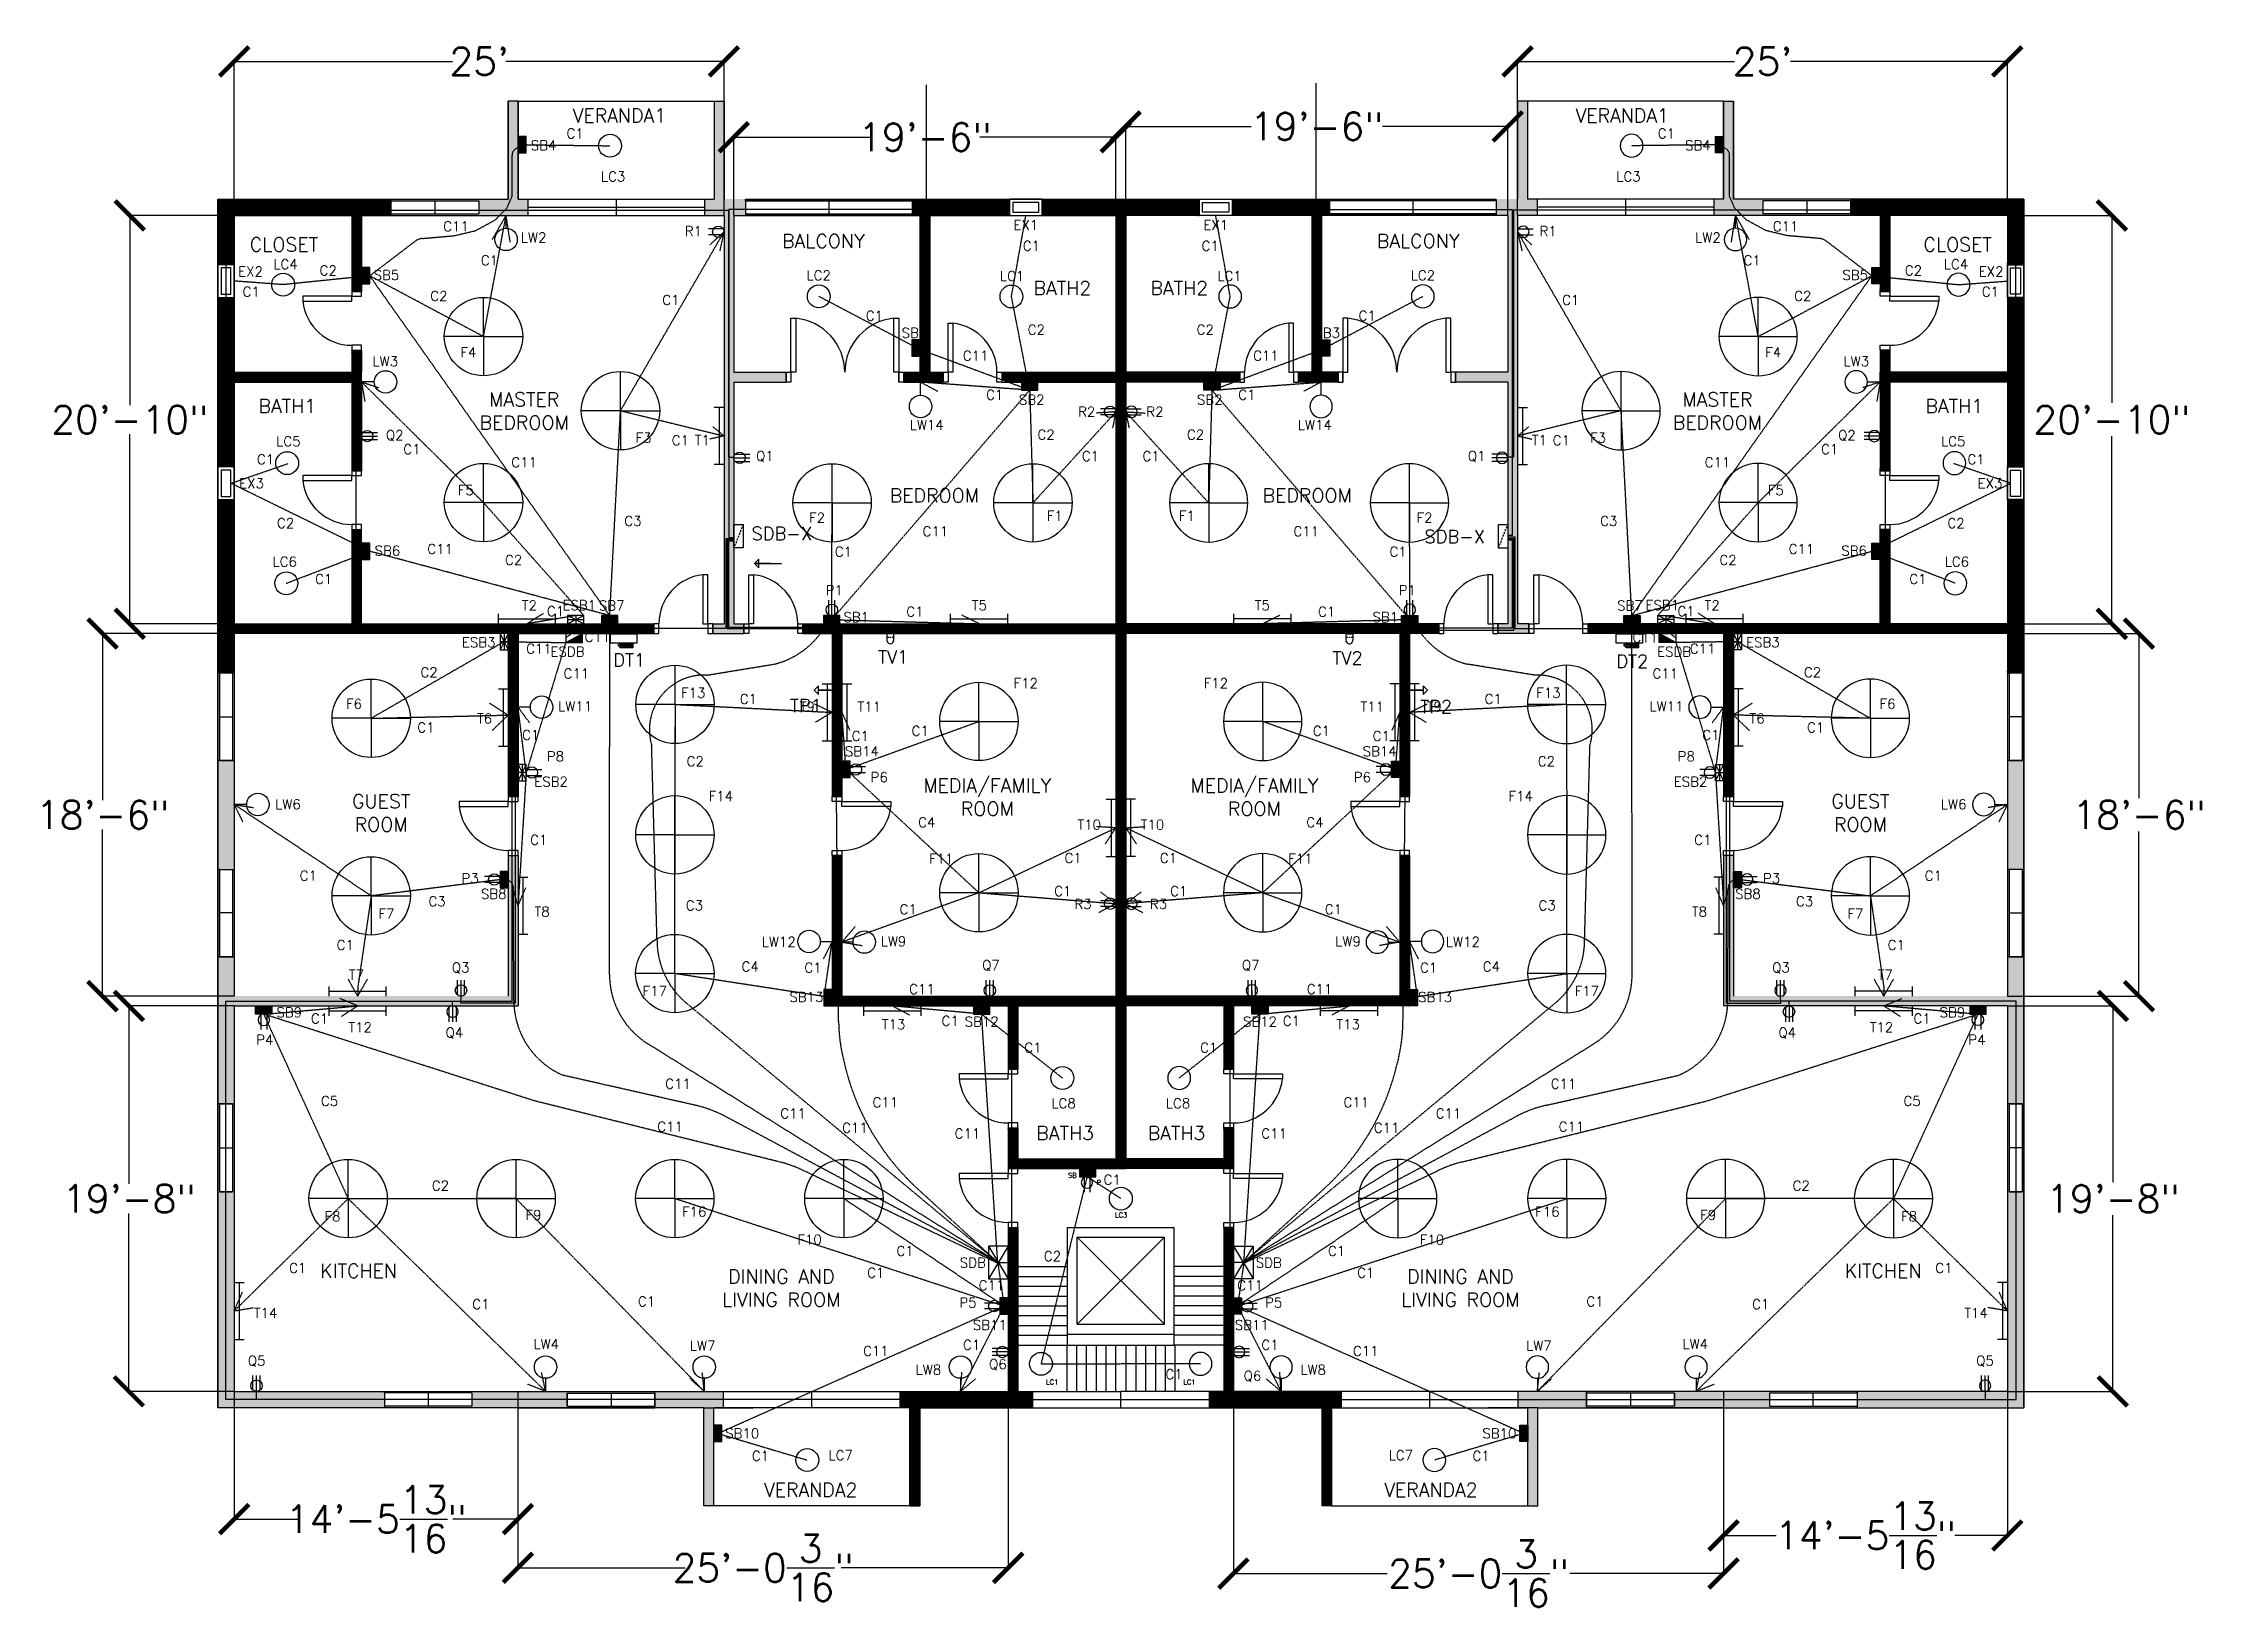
# Model space of a CAD drawing. Header units: feet. Extents: x -106 to 3106, y -822 to 214.
# Drawn here: x -106 to 1215, y -822 to 136 of the extents above; entities that cross this region are included whole.
import ezdxf

# ---------------------------------------------------------------- set-up
doc = ezdxf.new("R2010")
doc.units = ezdxf.units.FT
doc.header["$MEASUREMENT"] = 0
doc.linetypes.add('HIDDEN', pattern=[0.375, 0.25, -0.125])
for name, color, linetype in [('Conduit', 170, 'HIDDEN'), ('Fan', 7, 'Continuous'), ('Hatch', 7, 'HIDDEN'), ('Power Line', 92, 'Continuous'), ('Ref', 7, 'Continuous'), ('Switchboard', 7, 'Continuous'), ('Symb_TV', 7, 'Continuous'), ('Text', 10, 'Continuous'), ('Text_New', 254, 'Continuous'), ('Three Pin Sockets', 7, 'Continuous'), ('TV', 90, 'Continuous')]:
    doc.layers.add(name, color=color, linetype=linetype)
doc.styles.get("Standard").update_dxf_attribs({"font": 'simplex.shx', "height": 17})
doc.dimstyles.new('Copy of DIM-MA', dxfattribs={"dimtxt": 60, "dimasz": 18, "dimexe": 0.18, "dimexo": 0.0625, "dimgap": 0.09, "dimtad": 0, "dimtih": 1, "dimtoh": 1, "dimdec": 4, "dimzin": 0, "dimdsep": 46, "dimlunit": 4, "dimtxsty": 'Standard', "dimblk": 'ARCHTICK', "dimcen": 0, "dimadec": 0, "dimazin": 0, "dimtfac": 1, "dimtdec": 4, "dimtofl": 0, "dimtmove": 0, "dimatfit": 3, "dimfxl": 1, "dimtolj": 1, "dimtzin": 0, "dimarcsym": 0})
doc.dimstyles.new('DIM-MA', dxfattribs={"dimtxt": 17, "dimasz": 18, "dimexe": 0.18, "dimexo": 0.0625, "dimgap": 0.09, "dimtad": 0, "dimtih": 1, "dimtoh": 1, "dimdec": 4, "dimzin": 0, "dimdsep": 46, "dimlunit": 4, "dimtxsty": 'Standard', "dimblk": 'ARCHTICK', "dimcen": 0, "dimadec": 0, "dimazin": 0, "dimtfac": 1, "dimtdec": 4, "dimtofl": 0, "dimtmove": 0, "dimatfit": 3, "dimfxl": 1, "dimtolj": 1, "dimtzin": 0, "dimarcsym": 0})

msp = doc.modelspace()

# ---------------------------------------------------------------- texts
at = {"layer": 'Conduit', "char_height": 6}
for s, insert, width, attachment_point in [('C1', (214.26075, 83.27271), 30.9063853, 1), ('C1', (893.18761, 83.27271), 30.9063853, 3), ('C11', (138.73135, 26.42042), 19.7831074, 1), ('C1', (493.7035, 14.45128), 19.474769, 1), ('C1', (613.74486, 14.45128), 19.474769, 3), ('C11', (968.71701, 26.42042), 19.7831074, 3), ('C1', (161.78528, 5.57332), 32.3295171, 1), ('C1', (945.66308, 5.57332), 32.3295171, 3), ('C2', (63.01493, -0.58577), 26.5547751, 1), ('C2', (1044.43343, -0.58577), 26.5547751, 3), ('C1', (15.86594, -13.60432), 26.5547751, 1), ('C2', (130.78328, -16.24112), 26.5547751, 1), ('C1', (272.89731, -18.70914), 15.3455007, 1), ('C1', (834.55105, -18.70914), 15.3455007, 3), ('C2', (976.66508, -16.24112), 26.5547751, 3), ('C1', (1091.58242, -13.60432), 26.5547751, 3), ('C1', (397.53443, -28.34349), 19.474769, 1), ('C2', (496.70077, -36.88779), 26.5547751, 1), ('C2', (610.74759, -36.88779), 26.5547751, 3), ('C1', (709.91393, -28.34349), 19.474769, 3), ('C11', (456.98386, -52.77735), 19.7831074, 1), ('C11', (650.4645, -52.77735), 19.7831074, 3), ('C1', (471.23779, -76.70761), 19.474769, 1), ('C1', (636.21057, -76.70761), 19.474769, 3), ('C1', (278.68592, -104.61084), 15.3455007, 1), ('C2', (502.6929, -101.11726), 26.5547751, 1), ('C2', (604.75547, -101.11726), 26.5547751, 3), ('C1', (828.76244, -104.61084), 15.3455007, 3), ('C1', (24.6337, -116.28691), 25.2289759, 1), ('C1', (114.29344, -110.01284), 19.474769, 1), ('C11', (180.41957, -118.04705), 19.7831074, 1), ('C1', (529.88649, -114.25836), 19.474769, 1), ('C1', (577.56187, -114.25836), 19.474769, 3), ('C11', (927.02879, -118.04705), 19.7831074, 3), ('C1', (993.15492, -110.01284), 19.474769, 3), ('C1', (1082.81466, -116.28691), 25.2289759, 3), ('C2', (36.90935, -155.28263), 15.3455007, 1), ('C3', (249.64112, -153.95127), 15.3455007, 1), ('C3', (857.80724, -153.95127), 15.3455007, 3), ('C2', (1070.53901, -155.28263), 15.3455007, 3), ('C11', (129.0074, -171.16781), 19.7831074, 1), ('C11', (432.31592, -160.3143), 19.7831074, 1), ('C11', (675.13244, -160.3143), 19.7831074, 3), ('C11', (978.44096, -171.16781), 19.7831074, 3), ('C2', (176.55833, -177.87509), 26.5547751, 1), ('C1', (378.6008, -172.80833), 19.474769, 1), ('C1', (728.84756, -172.80833), 19.474769, 3), ('C2', (930.89003, -177.87509), 26.5547751, 3), ('C1', (60.24628, -189.53232), 22.477897, 1), ('C1', (1047.20208, -189.53232), 22.477897, 3), ('C1', (202.2365, -209.2307), 19.474769, 1), ('C1', (422.37357, -209.45235), 19.474769, 1), ('C1', (685.07479, -209.45235), 19.474769, 3), ('C1', (905.21186, -209.2307), 19.474769, 3), ('C11', (189.52535, -232.20663), 19.7831074, 1), ('C11', (225.31921, -224.95918), 19.7831074, 1), ('C11', (882.79678, -225.28789), 19.7831074, 3), ('C11', (917.92301, -232.20663), 19.7831074, 3), ('C2', (124.80418, -246.61523), 26.5547751, 1), ('C11', (212.43391, -247.36914), 19.7831074, 1), ('C11', (895.01445, -247.36914), 19.7831074, 3), ('C2', (982.64418, -246.61523), 26.5547751, 3), ('C1', (320.36212, -262.95285), 19.7831074, 1), ('C1', (787.08624, -262.95285), 19.7831074, 3), ('C1', (122.886, -280.40643), 19.474769, 1), ('C1', (187.03669, -285.01573), 19.474769, 1), ('C1', (388.91168, -285.66491), 19.474769, 1), ('C1', (425.58426, -282.4635), 19.474769, 1), ('C1', (681.8641, -282.4635), 19.474769, 3), ('C1', (718.53668, -285.66491), 19.474769, 3), ('C1', (920.41167, -285.01573), 19.474769, 3), ('C1', (984.56236, -280.40643), 19.474769, 3), ('C2', (287.80899, -301.07887), 26.5547751, 1), ('C2', (819.63937, -301.07887), 26.5547751, 3), ('C4', (429.55648, -338.44171), 26.5547751, 1), ('C4', (677.89188, -338.44171), 26.5547751, 3), ('C1', (191.98324, -349.22624), 19.474769, 1), ('C1', (915.46512, -349.22624), 19.474769, 3), ('C1', (519.2752, -360.32446), 19.474769, 1), ('C1', (588.17316, -360.32446), 19.474769, 3), ('C1', (50.8284, -371.13254), 17.1638428, 1), ('C1', (512.92824, -380.60455), 19.474769, 1), ('C1', (594.52012, -380.60455), 19.474769, 3), ('C1', (1056.61996, -371.13254), 17.1638428, 3), ('C3', (129.68922, -386.90393), 26.5547751, 1), ('C3', (287.34126, -389.39513), 26.5547751, 1), ('C1', (418.26693, -391.71578), 19.474769, 1), ('C1', (689.18143, -391.71578), 19.474769, 3), ('C3', (820.1071, -389.39513), 26.5547751, 3), ('C3', (977.75914, -386.90393), 26.5547751, 3), ('C1', (73.48489, -413.59301), 17.1638428, 1), ('C1', (1033.96347, -413.59301), 17.1638428, 3), ('C4', (321.48548, -426.77768), 26.5547751, 1), ('C1', (359.92002, -427.48893), 19.7831074, 1), ('C1', (747.52834, -427.48893), 19.7831074, 3), ('C4', (785.96288, -426.77768), 26.5547751, 3), ('C11', (424.12478, -440.60764), 19.7831074, 1), ('C11', (683.32358, -440.60764), 19.7831074, 3), ('C1', (57.69174, -458.6083), 17.1638428, 1), ('C1', (443.95576, -460.04428), 19.7831074, 1), ('C1', (663.4926, -460.04428), 19.7831074, 3), ('C1', (1049.75662, -458.6083), 17.1638428, 3), ('C1', (494.62121, -476.39402), 19.7831074, 1), ('C1', (612.82715, -476.39402), 19.7831074, 3), ('C11', (274.70835, -498.57227), 19.7831074, 1), ('C11', (832.74001, -498.57227), 19.7831074, 3), ('C5', (63.8147, -509.12022), 26.5547751, 1), ('C11', (401.67328, -509.91158), 19.7831074, 1), ('C11', (705.77508, -509.91158), 19.7831074, 3), ('C5', (1043.63366, -509.12022), 26.5547751, 3), ('C11', (269.85264, -524.76841), 19.7831074, 1), ('C11', (345.14136, -516.73758), 19.7831074, 1), ('C11', (383.06961, -525.52628), 19.7831074, 1), ('C11', (724.37875, -525.52628), 19.7831074, 3), ('C11', (762.307, -516.73758), 19.7831074, 3), ('C11', (837.59572, -524.76841), 19.7831074, 3), ('C11', (451.97679, -529.03014), 19.7831074, 1), ('C11', (655.47157, -529.03014), 19.7831074, 3), ('C2', (131.74679, -560.89026), 26.5547751, 1), ('C1', (543.18967, -557.30562), 11.5258956, 1), ('C2', (975.70157, -560.89026), 26.5547751, 3), ('C1', (416.29124, -600.90679), 19.7831074, 1), ('C2', (506.594, -604.12744), 26.5547751, 1), ('C1', (691.15712, -600.90679), 19.7831074, 3), ('C1', (44.34508, -611.30665), 17.1638428, 1), ('C1', (398.41419, -614.28858), 19.7831074, 1), ('C1', (709.03417, -614.28858), 19.7831074, 3), ('C1', (1063.10328, -611.30665), 17.1638428, 3), ('C1', (156.51442, -633.50068), 17.1638428, 1), ('C1', (258.02261, -631.85655), 17.1638428, 1), ('C11', (466.68507, -621.94563), 19.7831074, 1), ('C11', (640.76329, -621.94563), 19.7831074, 3), ('C1', (849.42575, -631.85655), 17.1638428, 3), ('C1', (950.93394, -633.50068), 17.1638428, 3), ('C1', (457.07759, -658.42415), 19.7831074, 1), ('C1', (650.37077, -658.42415), 19.7831074, 3), ('C11', (395.87242, -662.10937), 19.7831074, 1), ('C11', (711.57594, -662.10937), 19.7831074, 3), ('C1', (581.08749, -676.38567), 11.5258956, 1), ('C1', (327.77191, -726.37067), 19.7831074, 1), ('C1', (779.67645, -726.37067), 19.7831074, 3)]:
    msp.add_mtext(s, dxfattribs=dict(at, insert=insert, width=width, attachment_point=attachment_point))
at = {"layer": 'Text'}
for s, insert, char_height, width, attachment_point in [('SB4', (192.39359, 76.03623), 6, 19.2207386, 1), ('SB4', (915.05477, 76.03623), 6, 19.2207386, 3), ('LC3', (235.33739, 56.9271), 6, 19.3301349, 1), ('LC3', (872.11097, 56.9271), 6, 19.3301349, 3), ('EX1', (487.9628, 27.22225), 6, 19.3301349, 1), ('EX1', (619.48555, 27.22225), 6, 19.3301349, 3), ('LW2', (186.29666, 19.57298), 6, 15.9048293, 1), ('R1', (286.71593, 23.4823), 6, 9.9173336, 1), ('R1', (820.73243, 23.4823), 6, 9.9173336, 3), ('LW2', (921.1517, 19.57298), 6, 15.9048293, 3), ('LC4', (34.69631, 3.24646), 6, 19.3301349, 1), ('LC4', (1072.75205, 3.24646), 6, 19.3301349, 3), ('EX2', (13.11248, -1.18991), 6, 19.3301349, 1), ('SB5', (96.09346, -3.40713), 6, 19.2207386, 1), ('LC2', (361.25372, -3.6202), 6, 19.3301349, 1), ('LC1', (479.69989, -4.0326), 6, 19.3301349, 1), ('LC1', (627.74847, -4.0326), 6, 19.3301349, 3), ('LC2', (746.19464, -3.6202), 6, 19.3301349, 3), ('SB5', (1011.3549, -3.40713), 6, 19.2207386, 3), ('EX2', (1094.33588, -1.18991), 6, 19.3301349, 3), ('SB3', (419.47048, -38.78133), 6, 19.2207386, 1), ('SB3', (687.97787, -38.78133), 6, 19.2207386, 3), ('F4', (149.28999, -50.71339), 6, 12.3458399, 1), ('F4', (958.15837, -50.71339), 6, 12.3458399, 3), ('LW3', (95.40427, -56.21568), 6, 15.9048293, 1), ('LW3', (1012.04409, -56.21568), 6, 15.9048293, 3), ('SB2', (491.3571, -79.68818), 6, 19.2207386, 1), ('R2', (527.57791, -87.05176), 6, 9.9173336, 1), ('R2', (579.87045, -87.05176), 6, 9.9173336, 3), ('SB2', (616.09126, -79.68818), 6, 19.2207386, 3), ('LC5', (36.46059, -105.20366), 6, 19.3301349, 1), ('Q2', (103.62803, -101.40024), 6, 9.9173336, 1), ('F3', (256.57436, -102.99058), 6, 12.3458399, 1), ('T1', (292.76908, -104.47978), 6, 11.7452683, 1), ('LW14', (424.44423, -95.20649), 6, 22.2962372, 1), ('LW14', (683.00413, -95.20649), 6, 22.2962372, 3), ('T1', (814.67927, -104.47978), 6, 11.7452683, 3), ('F3', (850.87399, -102.99058), 6, 12.3458399, 3), ('Q2', (1003.82032, -101.40024), 6, 9.9173336, 3), ('LC5', (1070.98776, -105.20366), 6, 19.3301349, 3), ('Q1', (330.35029, -114.1582), 6, 9.9173336, 1), ('Q1', (777.09807, -114.1582), 6, 9.9173336, 3), ('EX3', (13.78354, -130.89285), 6, 19.3301349, 1), ('EX3', (1093.66482, -130.89285), 6, 19.3301349, 3), ('F5', (147.69628, -135.11361), 6, 12.3458399, 1), ('F5', (959.75208, -135.11361), 6, 12.3458399, 3), ('F2', (362.81283, -151.95488), 6, 12.3458399, 1), ('F1', (508.3866, -150.84761), 6, 12.3458399, 1), ('F1', (599.06176, -150.84761), 6, 12.3458399, 3), ('F2', (744.63553, -151.95488), 6, 12.3458399, 3), ('LC6', (34.21475, -178.94429), 6, 19.3301349, 1), ('SB6', (96.75089, -172.17918), 6, 19.2207386, 1), ('SB6', (1010.69747, -172.17918), 6, 19.2207386, 3), ('LC6', (1073.2336, -178.94429), 6, 19.3301349, 3), ('P1', (372.95435, -196.40217), 6, 9.9173336, 1), ('P1', (734.49401, -196.40217), 6, 9.9173336, 3), ('T2', (186.89926, -205.60858), 6, 11.7452683, 1), ('ESB1', (211.75924, -205.51484), 6, 20.1011637, 1), ('SB7', (234.05441, -205.7474), 6, 19.2207386, 1), ('T5', (462.43712, -205.57414), 6, 11.7452683, 1), ('T5', (645.01124, -205.57414), 6, 11.7452683, 3), ('SB7', (873.39395, -205.7474), 6, 19.2207386, 3), ('ESB1', (895.68912, -205.51484), 6, 20.1011637, 3), ('T2', (920.5491, -205.60858), 6, 11.7452683, 3), ('SB1', (383.84867, -212.83025), 6, 19.2207386, 1), ('SB1', (723.59969, -212.83025), 6, 19.2207386, 3), ('ESB3', (150.17557, -228.23712), 6, 20.1011637, 1), ('ESDB', (204.43958, -233.9365), 6, 22.1969307, 1), ('ESDB', (903.00877, -233.9365), 6, 22.1969307, 3), ('ESB3', (957.27279, -228.23712), 6, 20.1011637, 3), ('F13', (284.36171, -259.21874), 6, 12.3458399, 1), ('F12', (488.02011, -253.28999), 6, 12.3458399, 1), ('F12', (619.42824, -253.28999), 6, 12.3458399, 3), ('F13', (823.08665, -259.21874), 6, 12.3458399, 3), ('F6', (79.20539, -265.96196), 6, 12.3458399, 1), ('T6', (159.40782, -274.91673), 6, 11.7452683, 1), ('LW11', (209.09615, -267.47363), 6, 22.2962372, 1), ('T9', (357.10269, -267.60549), 6, 11.7452683, 1), ('T11', (392.47914, -267.60549), 6, 11.7452683, 1), ('T11', (714.96922, -267.60549), 6, 11.7452683, 3), ('T9', (750.34567, -267.60549), 6, 11.7452683, 3), ('LW11', (898.35221, -267.47363), 6, 22.2962372, 3), ('T6', (948.04054, -274.91673), 6, 11.7452683, 3), ('F6', (1028.24297, -265.96196), 6, 12.3458399, 3), ('P8', (202.1756, -298.08859), 6, 9.9173336, 1), ('SB14', (384.73721, -295.02098), 6, 19.2207386, 1), ('SB14', (722.71115, -295.02098), 6, 19.2207386, 3), ('P8', (905.27275, -298.08859), 6, 9.9173336, 3), ('ESB2', (194.50199, -313.62173), 6, 20.1011637, 1), ('P6', (400.48647, -310.8385), 6, 9.9173336, 1), ('P6', (706.96189, -310.8385), 6, 9.9173336, 3), ('ESB2', (912.94637, -313.62173), 6, 20.1011637, 3), ('LW6', (35.7559, -327.40545), 6, 22.2962372, 1), ('F14', (301.32696, -322.50047), 6, 12.3458399, 1), ('F14', (806.12139, -322.50047), 6, 12.3458399, 3), ('LW6', (1071.69246, -327.40545), 6, 22.2962372, 3), ('T10', (527.15842, -339.9219), 6, 14.693425, 1), ('T10', (580.28993, -339.9219), 6, 14.693425, 3), ('F11', (436.27619, -360.74251), 6, 12.3458399, 1), ('F11', (671.17216, -360.74251), 6, 12.3458399, 3), ('P3', (149.92081, -372.75799), 6, 9.9173336, 1), ('SB8', (161.81757, -382.2897), 6, 19.2207386, 1), ('SB8', (945.63079, -382.2897), 6, 19.2207386, 3), ('P3', (957.52755, -372.75799), 6, 9.9173336, 3), ('F7', (98.988, -394.35337), 6, 12.3458399, 1), ('T8', (194.68833, -393.18834), 6, 11.7452683, 1), ('R3', (525.32626, -388.49018), 6, 9.9173336, 1), ('R3', (582.1221, -388.49018), 6, 9.9173336, 3), ('T8', (912.76003, -393.18834), 6, 11.7452683, 3), ('F7', (1008.46035, -394.35337), 6, 12.3458399, 3), ('LW12', (333.79323, -411.68276), 6, 22.2962372, 1), ('LW9', (406.68528, -411.38991), 6, 22.2962372, 1), ('LW9', (700.76308, -411.38991), 6, 22.2962372, 3), ('LW12', (773.65513, -411.68276), 6, 22.2962372, 3), ('T7', (80.93727, -431.86659), 6, 11.7452683, 1), ('Q3', (144.01739, -427.40223), 6, 9.9173336, 1), ('Q7', (468.77619, -425.90088), 6, 9.9173336, 1), ('Q7', (638.67217, -425.90088), 6, 9.9173336, 3), ('Q3', (963.43097, -427.40223), 6, 9.9173336, 3), ('T7', (1026.51108, -431.86659), 6, 11.7452683, 3), ('F17', (260.83813, -441.7485), 6, 12.3458399, 1), ('SB13', (350.76446, -445.41175), 6, 19.2207386, 1), ('SB13', (756.6839, -445.41175), 6, 19.2207386, 3), ('F17', (846.61023, -441.7485), 6, 12.3458399, 3), ('SB9', (36.59096, -454.86145), 6, 19.2207386, 1), ('T13', (407.32644, -462.1801), 6, 11.7452683, 1), ('SB12', (458.09561, -460.49697), 6, 19.2207386, 1), ('SB12', (649.35275, -460.49697), 6, 19.2207386, 3), ('T13', (700.12192, -462.1801), 6, 11.7452683, 3), ('SB9', (1070.8574, -454.86145), 6, 19.2207386, 3), ('P4', (24.13114, -471.56994), 6, 9.9173336, 1), ('T12', (80.65515, -464.00859), 6, 11.7452683, 1), ('Q4', (140.17148, -467.19727), 6, 9.9173336, 1), ('Q4', (967.27688, -467.19727), 6, 9.9173336, 3), ('T12', (1026.79321, -464.00859), 6, 11.7452683, 3), ('P4', (1083.31721, -471.56994), 6, 9.9173336, 3), ('LC8', (511.20761, -510.48013), 6, 19.3301349, 1), ('LC8', (596.24075, -510.48013), 6, 19.3301349, 3), ('{\\H0.5x;\\C9;SB}', (521.46688, -556.09127), 6, 19.2207386, 1), ('{\\C9;P}', (538.89096, -560.51979), 3, 2.7157074, 1), ('F8', (66.00628, -579.72214), 6, 12.3458399, 1), ('F9', (189.12688, -578.86131), 6, 12.3458399, 1), ('F16', (284.97711, -576.88767), 6, 12.3458399, 1), ('{\\H0.5x;\\C9;LC3}', (550.178, -580.42356), 6, 19.3301349, 1), ('F16', (822.47125, -576.88767), 6, 12.3458399, 3), ('F9', (918.32148, -578.86131), 6, 12.3458399, 3), ('F8', (1041.44208, -579.72214), 6, 12.3458399, 3), ('F10', (355.67615, -593.95194), 6, 12.3458399, 1), ('F10', (751.77221, -593.95194), 6, 12.3458399, 3), ('SDB', (455.12903, -608.08957), 6, 16.8522621, 1), ('SDB', (652.31933, -608.08957), 6, 16.8522621, 3), ('P5', (454.84989, -632.53242), 6, 9.9173336, 1), ('P5', (652.59847, -632.53242), 6, 9.9173336, 3), ('T14', (22.71334, -638.86805), 6, 11.7452683, 1), ('SB11', (463.07485, -646.25271), 6, 19.2207386, 1), ('SB11', (644.37351, -646.25271), 6, 19.2207386, 3), ('T14', (1084.73502, -638.86805), 6, 11.7452683, 3), ('LW4', (194.02714, -657.93612), 6, 22.2962372, 1), ('LW7', (289.82099, -658.90053), 6, 22.2962372, 1), ('LW7', (817.62737, -658.90053), 6, 22.2962372, 3), ('LW4', (913.42122, -657.93612), 6, 22.2962372, 3), ('Q5', (19.04655, -668.11836), 6, 9.9173336, 1), ('LW8', (428.06361, -673.64654), 6, 22.2962372, 1), ('Q6', (473.0308, -670.23563), 6, 9.9173336, 1), ('LW8', (679.38474, -673.64654), 6, 22.2962372, 3), ('Q5', (1088.40181, -668.11836), 6, 9.9173336, 3), ('{\\H0.5x;\\C9;LC1}', (507.96683, -682.64189), 6, 7.9022946, 1), ('{\\H0.5x;\\C9;LC1}', (599.48153, -682.64189), 6, 7.9022946, 3), ('Q6', (639.77559, -677.37284), 6, 9.9173336, 3), ('SB10', (311.44113, -712.63498), 6, 19.2207386, 1), ('SB10', (796.00722, -712.63498), 6, 19.2207386, 3), ('LC7', (374.73341, -725.96096), 6, 19.3301349, 1), ('LC7', (732.71495, -725.96096), 6, 19.3301349, 3)]:
    msp.add_mtext(s, dxfattribs=dict(at, insert=insert, char_height=char_height, width=width, attachment_point=attachment_point))
at = {"layer": 'Text_New', "char_height": 8.5}
for s, insert, width, attachment_point in [('VERANDA1', (218.014, 95.5226), 62.7269119, 1), ('VERANDA1', (889.43435, 95.5226), 62.7269119, 3), ('CLOSET', (20.22049, 16.50938), 45.7971177, 1), ('BALCONY', (346.25258, 18.69835), 62.7269119, 1), ('BALCONY', (761.19578, 18.69835), 62.7269119, 3), ('CLOSET', (1087.22787, 16.50938), 45.7971177, 3), ('BATH2', (500.24847, -10.09629), 37.7820654, 1), ('BATH2', (607.19989, -10.09629), 37.7820654, 3), ('MASTER\\PBEDROOM', (188.32075, -78.34618), 53.9527274, 2), ('MASTER\\PBEDROOM', (919.1276, -78.34618), 53.9527274, 2), ('BATH1', (25.60827, -82.32404), 37.7820654, 1), ('BATH1', (1081.84009, -82.32404), 37.7820654, 3), ('BEDROOM', (412.23716, -137.05452), 60.5610692, 1), ('BEDROOM', (695.2112, -137.05452), 60.5610692, 3), ('MEDIA/FAMILY\\PROOM', (471.92932, -314.72616), 37.7820654, 2), ('MEDIA/FAMILY\\PROOM', (635.51904, -314.72616), 37.7820654, 2), ('GUEST\\PROOM', (100.72977, -324.34059), 37.7820654, 2), ('GUEST\\PROOM', (1006.71858, -324.34059), 37.7820654, 2), ('BATH3', (501.95625, -527.47062), 37.7820654, 1), ('BATH3', (605.4921, -527.47062), 37.7820654, 3), ('KITCHEN', (63.39576, -611.83509), 51.7096478, 1), ('DINING AND\\PLIVING ROOM', (345.77536, -615.34696), 84.8149041, 2), ('DINING AND\\PLIVING ROOM', (761.673, -615.34696), 84.8149041, 2), ('KITCHEN', (1044.0526, -611.83509), 51.7096478, 3), ('VERANDA2', (335.18873, -745.92215), 62.7269119, 1), ('VERANDA2', (772.25963, -745.92215), 62.7269119, 3)]:
    msp.add_mtext(s, dxfattribs=dict(at, insert=insert, width=width, attachment_point=attachment_point))
at = {"layer": 'TV', "char_height": 8, "attachment_point": 1}
for s, insert, width in [('{\\C1;SDB-X}', (327.59504, -160.6584), 43.0189894), ('{\\C1;SDB-X}', (739.70822, -162.51631), 43.0189894), ('{\\C1;TV1}', (405.05992, -236.21346), 64.4507839), ('{\\C1;TV2}', (683.31378, -236.83276), 64.4507839), ('{\\C1;DT1}', (242.84746, -238.11216), 55.1549941), ('{\\C1;DT2}', (857.18517, -238.85293), 55.1549941), ('{\\C1;TP1}', (351.04095, -265.98055), 82.4226344), ('{\\C1;TP2}', (737.07676, -266.61183), 82.4226344)]:
    msp.add_mtext(s, dxfattribs=dict(at, insert=insert, width=width))

# ---------------------------------------------------------------- blocks, each defined once
blk = doc.blocks.new('_ArchTick')
at = {"color": 0, "linetype": 'ByBlock', "const_width": 0.15}
blk.add_lwpolyline([(-0.5, -0.5), (0.5, 0.5)], dxfattribs=at)
blk = doc.blocks.new('*D13')
at = {"color": 0, "lineweight": -2, "transparency": 16777216}
for p, q in [((10.7, -453.9), (-54, -453.9)), ((-53.8, -453.9), (-53.8, -562.9)), ((-53.8, -689.9), (-53.8, -580.9)), ((10.7, -689.9), (-54, -689.9))]:
    blk.add_line(p, q, dxfattribs=at)
at = {"layer": 'Defpoints', "color": 0, "transparency": 16777216}
for p in [(-53.8, -453.9), (10.7, -453.9), (10.7, -689.9)]:
    blk.add_point(p, dxfattribs=at)
at = {"color": 0, "lineweight": -2, "transparency": 16777216, "xscale": 18, "yscale": 18, "zscale": 18}
for p, rotation in [((-53.8, -453.9), 90), ((-53.8, -689.9), 270)]:
    blk.add_blockref('_ArchTick', p, dxfattribs=dict(at, rotation=rotation))
at = {"color": 0, "transparency": 16777216, "insert": (-53.8, -571.9), "char_height": 17, "attachment_point": 5}
blk.add_mtext('\\A1;19\'-8"', dxfattribs=at)
blk = doc.blocks.new('*D14')
at = {"color": 0, "lineweight": -2, "transparency": 16777216}
for p, q in [((10.7, -225.9), (-70, -225.9)), ((-69.9, -225.9), (-69.9, -327.9)), ((-69.9, -447.9), (-69.9, -345.9)), ((10.7, -447.9), (-70, -447.9))]:
    blk.add_line(p, q, dxfattribs=at)
at = {"layer": 'Defpoints', "color": 0, "transparency": 16777216}
for p in [(-69.9, -225.9), (10.7, -225.9), (10.7, -447.9)]:
    blk.add_point(p, dxfattribs=at)
at = {"color": 0, "lineweight": -2, "transparency": 16777216, "xscale": 18, "yscale": 18, "zscale": 18}
for p, rotation in [((-69.9, -225.9), 90), ((-69.9, -447.9), 270)]:
    blk.add_blockref('_ArchTick', p, dxfattribs=dict(at, rotation=rotation))
at = {"color": 0, "transparency": 16777216, "insert": (-69.9, -336.9), "char_height": 17, "attachment_point": 5}
blk.add_mtext('\\A1;18\'-6"', dxfattribs=at)
blk = doc.blocks.new('*D15')
at = {"color": 0, "lineweight": -2, "transparency": 16777216}
for p, q in [((10.7, 30.1), (-53.4, 30.1)), ((-53.3, 30.1), (-53.3, -86)), ((-53.3, -219.9), (-53.3, -103.8)), ((10.7, -219.9), (-53.4, -219.9))]:
    blk.add_line(p, q, dxfattribs=at)
at = {"layer": 'Defpoints', "color": 0, "transparency": 16777216}
for p in [(-53.3, 30.1), (10.7, 30.1), (10.7, -219.9)]:
    blk.add_point(p, dxfattribs=at)
at = {"color": 0, "lineweight": -2, "transparency": 16777216, "xscale": 18, "yscale": 18, "zscale": 18}
for p, rotation in [((-53.3, 30.1), 90), ((-53.3, -219.9), 270)]:
    blk.add_blockref('_ArchTick', p, dxfattribs=dict(at, rotation=rotation))
at = {"color": 0, "transparency": 16777216, "insert": (-53.3, -94.9), "char_height": 17, "attachment_point": 5}
blk.add_mtext('\\A1;20\'-10"', dxfattribs=at)
blk = doc.blocks.new('*D17')
at = {"color": 0, "lineweight": -2, "transparency": 16777216}
for p, q in [((10.7, -690), (10.7, -768.3)), ((184.5, -690), (184.5, -768.3)), ((10.7, -768.1), (50.6, -768.1)), ((184.5, -768.1), (144.7, -768.1))]:
    blk.add_line(p, q, dxfattribs=at)
at = {"layer": 'Defpoints', "color": 0, "transparency": 16777216}
for p in [(10.7, -689.9), (184.5, -689.9), (184.5, -768.1)]:
    blk.add_point(p, dxfattribs=at)
at = {"color": 0, "lineweight": -2, "transparency": 16777216, "xscale": 18, "yscale": 18, "zscale": 18, "rotation": 180}
blk.add_blockref('_ArchTick', (10.7, -768.1), dxfattribs=at)
at = {"color": 0, "lineweight": -2, "transparency": 16777216, "xscale": 18, "yscale": 18, "zscale": 18}
blk.add_blockref('_ArchTick', (184.5, -768.1), dxfattribs=at)
at = {"color": 0, "transparency": 16777216, "insert": (97.6, -768.1), "char_height": 17, "attachment_point": 5}
blk.add_mtext('\\A1;14\'-5{\\H1x;\\S13/16;}"', dxfattribs=at)
blk = doc.blocks.new('*D18')
at = {"color": 0, "lineweight": -2, "transparency": 16777216}
for p, q in [((184.5, -690), (184.5, -798.1)), ((484.7, -690), (484.7, -798.1)), ((184.5, -797.9), (286.9, -797.9)), ((484.7, -797.9), (382.4, -797.9))]:
    blk.add_line(p, q, dxfattribs=at)
at = {"layer": 'Defpoints', "color": 0, "transparency": 16777216}
for p in [(184.5, -689.9), (484.7, -689.9), (184.5, -797.9)]:
    blk.add_point(p, dxfattribs=at)
at = {"color": 0, "lineweight": -2, "transparency": 16777216, "xscale": 18, "yscale": 18, "zscale": 18, "rotation": 180}
blk.add_blockref('_ArchTick', (184.5, -797.9), dxfattribs=at)
at = {"color": 0, "lineweight": -2, "transparency": 16777216, "xscale": 18, "yscale": 18, "zscale": 18}
blk.add_blockref('_ArchTick', (484.7, -797.9), dxfattribs=at)
at = {"color": 0, "transparency": 16777216, "insert": (334.6, -797.9), "char_height": 17, "attachment_point": 5}
blk.add_mtext('\\A1;25\'-0{\\H1x;\\S3/16;}"', dxfattribs=at)
blk = doc.blocks.new('*D19')
at = {"color": 0, "lineweight": -2, "transparency": 16777216}
for p, q in [((316.7, 30.2), (316.7, 78.2)), ((316.7, 78), (400.1, 78)), ((550.7, 78), (467.4, 78)), ((550.7, 30.2), (550.7, 78.2))]:
    blk.add_line(p, q, dxfattribs=at)
at = {"layer": 'Defpoints', "color": 0, "transparency": 16777216}
for p in [(316.7, 78), (316.7, 30.1), (550.7, 30.1)]:
    blk.add_point(p, dxfattribs=at)
at = {"color": 0, "lineweight": -2, "transparency": 16777216, "xscale": 18, "yscale": 18, "zscale": 18, "rotation": 180}
blk.add_blockref('_ArchTick', (316.7, 78), dxfattribs=at)
at = {"color": 0, "lineweight": -2, "transparency": 16777216, "xscale": 18, "yscale": 18, "zscale": 18}
blk.add_blockref('_ArchTick', (550.7, 78), dxfattribs=at)
at = {"color": 0, "transparency": 16777216, "insert": (433.7, 78), "char_height": 17, "attachment_point": 5}
blk.add_mtext('\\A1;19\'-6"', dxfattribs=at)
blk = doc.blocks.new('*D20')
at = {"color": 0, "lineweight": -2, "transparency": 16777216}
for p, q in [((10.7, 30.2), (10.7, 124.6)), ((10.7, 124.4), (144.5, 124.4)), ((310.7, 124.4), (177, 124.4)), ((310.7, 30.2), (310.7, 124.6))]:
    blk.add_line(p, q, dxfattribs=at)
at = {"layer": 'Defpoints', "color": 0, "transparency": 16777216}
for p in [(10.7, 124.4), (10.7, 30.1), (310.7, 30.1)]:
    blk.add_point(p, dxfattribs=at)
at = {"color": 0, "lineweight": -2, "transparency": 16777216, "xscale": 18, "yscale": 18, "zscale": 18, "rotation": 180}
blk.add_blockref('_ArchTick', (10.7, 124.4), dxfattribs=at)
at = {"color": 0, "lineweight": -2, "transparency": 16777216, "xscale": 18, "yscale": 18, "zscale": 18}
blk.add_blockref('_ArchTick', (310.7, 124.4), dxfattribs=at)
at = {"color": 0, "transparency": 16777216, "insert": (160.7, 124.4), "char_height": 17, "attachment_point": 5}
blk.add_mtext("\\A1;25'", dxfattribs=at)
blk = doc.blocks.new('Fan')
at = {"layer": 'Fan'}
for q in [(0, 24), (-24, 0), (24, 0), (0, -24)]:
    blk.add_line((0, 0), q, dxfattribs=at)
blk.add_circle((0, 0), 24, dxfattribs=at)
blk = doc.blocks.new('Light_12W')
at = {"layer": 'Fan'}
blk.add_circle((0, 0), 3.5, dxfattribs=at)
blk = doc.blocks.new('Light_15W')
at = {"layer": 'Fan'}
blk.add_line((0, 3.44), (0, 7.44), dxfattribs=at)
blk.add_circle((0, 0), 3.44, dxfattribs=at)
blk = doc.blocks.new('Exhaust_Fan')
for points in [[(0, 0), (10, 0), (10, 20), (0, 20)], [(2, 2), (8, 2), (8, 18), (2, 18)]]:
    blk.add_lwpolyline(points, close=True)
blk = doc.blocks.new('switchboard')
at = {"layer": 'Fan'}
blk.add_lwpolyline([(0, 0), (0, -10), (5, -10), (5, 0)], close=True, dxfattribs=at)
at = {"layer": 'Switchboard'}
for p, q in [((0.3, 0), (5, -4.7)), ((1, 0), (5, -4)), ((1.7, 0), (5, -3.3)), ((3.2, 0), (5, -1.8)), ((3.9, 0), (5, -1.1)), ((4.6, 0), (5, -0.4)), ((0, -0.4), (5, -5.4)), ((0, -1.1), (5, -6.1)), ((0, -1.8), (5, -6.8)), ((0, -2.5), (5, -7.5)), ((0, -3.2), (5, -8.2)), ((0, -3.9), (5, -8.9)), ((0, -4.6), (5, -9.6)), ((0, -5.3), (4.7, -10)), ((0, -6), (3.9, -10)), ((0, -6.7), (3.3, -10)), ((0, -7.4), (2.5, -10)), ((0, -8.2), (1.8, -10)), ((0, -8.9), (1.1, -10)), ((0, -9.6), (0.4, -10)), ((2.5, 0), (5, -2.6))]:
    blk.add_line(p, q, dxfattribs=at)
blk = doc.blocks.new('Tubelight')
at = {"layer": 'Fan'}
for p, q in [((0, 0), (6, 0)), ((3, 0), (3, -35)), ((0, -35), (6, -35))]:
    blk.add_line(p, q, dxfattribs=at)
blk = doc.blocks.new('ESB')
blk.add_line((0, 2.5), (0, -2.5))
blk.add_lwpolyline([(-5, -2.5), (5, -2.5), (5, 2.5), (-5, 2.5)], close=True)
at = {"layer": 'Switchboard'}
for p, q in [((-5, 2.5), (0, 0)), ((-5, 0), (0, 0)), ((-5, -2.5), (0, 0)), ((0, 0), (5, 2.5)), ((0, 0), (5, 0)), ((0, 0), (5, -2.5))]:
    blk.add_line(p, q, dxfattribs=at)
blk = doc.blocks.new('SDB')
blk.add_lwpolyline([(0, -6), (10, -6), (10, 0), (0, 0)], close=True)
at = {"layer": 'Switchboard'}
for p, q in [((0, -6), (10, 0)), ((0, 0), (10, -6))]:
    blk.add_line(p, q, dxfattribs=at)
blk = doc.blocks.new('ESDB')
blk.add_lwpolyline([(0, 0), (10.2, 0), (10.2, 5.5), (0, 5.5)], close=True)
at = {"layer": 'Switchboard'}
for p, q in [((0, 0), (10.2, 5.5)), ((1.1, 0), (10.2, 4.9)), ((2.1, 0), (10.2, 4.4)), ((3.2, 0), (10.2, 3.8)), ((4.2, 0), (10.2, 3.2)), ((5.3, 0), (10.2, 2.7)), ((6.3, 0), (10.2, 2.1)), ((7.4, 0), (10.2, 1.5)), ((8.4, 0), (10.2, 1)), ((9.5, 0), (10.2, 0.4))]:
    blk.add_line(p, q, dxfattribs=at)
blk = doc.blocks.new('Socket P')
at = {"layer": 'Switchboard'}
for p, q in [((-1.8, 0.5), (-1.8, 9.5)), ((1.8, 0.5), (1.8, 9.5))]:
    blk.add_line(p, q, dxfattribs=at)
blk.add_circle((0, 3.5), 3.5, dxfattribs=at)
blk = doc.blocks.new('Socket Q')
at = {"layer": 'Switchboard'}
for p, q in [((-2.2, 0.8), (-2.2, 9.8)), ((0, 0), (0, 9.8)), ((2.2, 0.8), (2.2, 9.8))]:
    blk.add_line(p, q, dxfattribs=at)
blk.add_circle((0, 3.5), 3.5, dxfattribs=at)
blk = doc.blocks.new('Socket R')
at = {"layer": 'Switchboard'}
for p, q in [((-1.8, 0.5), (-1.8, 9.5)), ((1.8, 0.5), (1.8, 9.5))]:
    blk.add_line(p, q, dxfattribs=at)
blk.add_circle((0, 3.5), 3.5, dxfattribs=at)
blk = doc.blocks.new('*D54')
at = {"color": 0, "lineweight": -2, "transparency": 16777216}
for p, q in [((1096.8, -453.9), (1161.5, -453.9)), ((1161.3, -453.9), (1161.3, -561.7)), ((1161.3, -689.9), (1161.3, -582.1)), ((1096.8, -689.9), (1161.5, -689.9))]:
    blk.add_line(p, q, dxfattribs=at)
at = {"layer": 'Defpoints', "color": 0, "transparency": 16777216}
for p in [(1096.7, -453.9), (1161.3, -453.9), (1096.7, -689.9)]:
    blk.add_point(p, dxfattribs=at)
at = {"color": 0, "lineweight": -2, "transparency": 16777216, "xscale": 18, "yscale": 18, "zscale": 18}
for p, rotation in [((1161.3, -453.9), 90), ((1161.3, -689.9), 270)]:
    blk.add_blockref('_ArchTick', p, dxfattribs=dict(at, rotation=rotation))
at = {"color": 0, "transparency": 16777216, "insert": (1161.3, -571.9), "char_height": 17, "attachment_point": 5}
blk.add_mtext('\\A1;19\'-8"', dxfattribs=at)
blk = doc.blocks.new('*D55')
at = {"color": 0, "lineweight": -2, "transparency": 16777216}
for p, q in [((1096.8, -225.9), (1177.5, -225.9)), ((1177.3, -225.9), (1177.3, -326.7)), ((1177.3, -447.9), (1177.3, -347.1)), ((1096.8, -447.9), (1177.5, -447.9))]:
    blk.add_line(p, q, dxfattribs=at)
at = {"layer": 'Defpoints', "color": 0, "transparency": 16777216}
for p in [(1096.7, -225.9), (1177.3, -225.9), (1096.7, -447.9)]:
    blk.add_point(p, dxfattribs=at)
at = {"color": 0, "lineweight": -2, "transparency": 16777216, "xscale": 18, "yscale": 18, "zscale": 18}
for p, rotation in [((1177.3, -225.9), 90), ((1177.3, -447.9), 270)]:
    blk.add_blockref('_ArchTick', p, dxfattribs=dict(at, rotation=rotation))
at = {"color": 0, "transparency": 16777216, "insert": (1177.3, -336.9), "char_height": 17, "attachment_point": 5}
blk.add_mtext('\\A1;18\'-6"', dxfattribs=at)
blk = doc.blocks.new('*D56')
at = {"color": 0, "lineweight": -2, "transparency": 16777216}
for p, q in [((1096.8, 30.1), (1160.9, 30.1)), ((1160.7, 30.1), (1160.7, -84.7)), ((1160.7, -219.9), (1160.7, -105.1)), ((1096.8, -219.9), (1160.9, -219.9))]:
    blk.add_line(p, q, dxfattribs=at)
at = {"layer": 'Defpoints', "color": 0, "transparency": 16777216}
for p in [(1096.7, 30.1), (1160.7, 30.1), (1096.7, -219.9)]:
    blk.add_point(p, dxfattribs=at)
at = {"color": 0, "lineweight": -2, "transparency": 16777216, "xscale": 18, "yscale": 18, "zscale": 18}
for p, rotation in [((1160.7, 30.1), 90), ((1160.7, -219.9), 270)]:
    blk.add_blockref('_ArchTick', p, dxfattribs=dict(at, rotation=rotation))
at = {"color": 0, "transparency": 16777216, "insert": (1160.7, -94.9), "char_height": 17, "attachment_point": 5}
blk.add_mtext('\\A1;20\'-10"', dxfattribs=at)
blk = doc.blocks.new('*D57')
at = {"color": 0, "lineweight": -2, "transparency": 16777216}
for p, q in [((922.9, -700), (922.9, -778.3)), ((1096.7, -690), (1096.7, -778.3)), ((922.9, -778.1), (955.1, -778.1)), ((1096.7, -778.1), (1064.6, -778.1))]:
    blk.add_line(p, q, dxfattribs=at)
at = {"layer": 'Defpoints', "color": 0, "transparency": 16777216}
for p in [(922.9, -699.9), (1096.7, -689.9), (922.9, -778.1)]:
    blk.add_point(p, dxfattribs=at)
at = {"color": 0, "lineweight": -2, "transparency": 16777216, "xscale": 18, "yscale": 18, "zscale": 18, "rotation": 180}
blk.add_blockref('_ArchTick', (922.9, -778.1), dxfattribs=at)
at = {"color": 0, "lineweight": -2, "transparency": 16777216, "xscale": 18, "yscale": 18, "zscale": 18}
blk.add_blockref('_ArchTick', (1096.7, -778.1), dxfattribs=at)
at = {"color": 0, "transparency": 16777216, "insert": (1009.8, -778.1), "char_height": 17, "attachment_point": 5}
blk.add_mtext('\\A1;14\'-5{\\H1.000000x;\\S13/16;}"', dxfattribs=at)
blk = doc.blocks.new('*D58')
at = {"color": 0, "lineweight": -2, "transparency": 16777216}
for p, q in [((796.7, 30.2), (796.7, 124.6)), ((796.7, 124.4), (929.6, 124.4)), ((1096.7, 124.4), (963.8, 124.4)), ((1096.7, 30.2), (1096.7, 124.6))]:
    blk.add_line(p, q, dxfattribs=at)
at = {"layer": 'Defpoints', "color": 0, "transparency": 16777216}
for p in [(1096.7, 124.4), (796.7, 30.1), (1096.7, 30.1)]:
    blk.add_point(p, dxfattribs=at)
at = {"color": 0, "lineweight": -2, "transparency": 16777216, "xscale": 18, "yscale": 18, "zscale": 18, "rotation": 180}
blk.add_blockref('_ArchTick', (796.7, 124.4), dxfattribs=at)
at = {"color": 0, "lineweight": -2, "transparency": 16777216, "xscale": 18, "yscale": 18, "zscale": 18}
blk.add_blockref('_ArchTick', (1096.7, 124.4), dxfattribs=at)
at = {"color": 0, "transparency": 16777216, "insert": (946.7, 124.4), "char_height": 17, "attachment_point": 5}
blk.add_mtext("\\A1;25'", dxfattribs=at)
blk = doc.blocks.new('*D59')
at = {"color": 0, "lineweight": -2, "transparency": 16777216}
for p, q in [((556.7, 30.2), (556.7, 84.8)), ((556.7, 84.6), (633.6, 84.6)), ((790.7, 84.6), (713.9, 84.6)), ((790.7, 30.2), (790.7, 84.8))]:
    blk.add_line(p, q, dxfattribs=at)
at = {"layer": 'Defpoints', "color": 0, "transparency": 16777216}
for p in [(556.7, 84.6), (556.7, 30.1), (790.7, 30.1)]:
    blk.add_point(p, dxfattribs=at)
at = {"color": 0, "lineweight": -2, "transparency": 16777216, "xscale": 18, "yscale": 18, "zscale": 18, "rotation": 180}
blk.add_blockref('_ArchTick', (556.7, 84.6), dxfattribs=at)
at = {"color": 0, "lineweight": -2, "transparency": 16777216, "xscale": 18, "yscale": 18, "zscale": 18}
blk.add_blockref('_ArchTick', (790.7, 84.6), dxfattribs=at)
at = {"color": 0, "transparency": 16777216, "insert": (673.7, 84.6), "char_height": 17, "attachment_point": 5}
blk.add_mtext('\\A1;19\'-6"', dxfattribs=at)
blk = doc.blocks.new('*D61')
at = {"layer": 'Defpoints', "color": 0, "transparency": 16777216}
for p in [(622.7, -689.9), (922.9, -690), (922.9, -801.4)]:
    blk.add_point(p, dxfattribs=at)
at = {"layer": 'Ref', "color": 0, "lineweight": -2, "transparency": 16777216}
for p, q in [((622.7, -690), (622.7, -801.6)), ((922.9, -690), (922.9, -801.6)), ((622.7, -801.4), (716.9, -801.4)), ((922.9, -801.4), (828.8, -801.4))]:
    blk.add_line(p, q, dxfattribs=at)
at = {"layer": 'Ref', "color": 0, "lineweight": -2, "transparency": 16777216, "xscale": 18, "yscale": 18, "zscale": 18, "rotation": 180}
blk.add_blockref('_ArchTick', (622.7, -801.4), dxfattribs=at)
at = {"layer": 'Ref', "color": 0, "lineweight": -2, "transparency": 16777216, "xscale": 18, "yscale": 18, "zscale": 18}
blk.add_blockref('_ArchTick', (922.9, -801.4), dxfattribs=at)
at = {"layer": 'Ref', "color": 0, "transparency": 16777216, "insert": (772.8, -801.4), "char_height": 17, "attachment_point": 5}
blk.add_mtext('\\A1;25\'-0{\\H1.000000x;\\S3/16;}"', dxfattribs=at)

# ---------------------------------------------------------------- dimensions: what is measured, and where the dimension line sits
for base, p1, p2, dimstyle, picture, middle in [((10.72418, 124.42043), (310.72418, 30.10421), (10.72418, 30.10421), 'DIM-MA', '*D20', (160.72418, 124.42043)), ((556.72418, 84.63382), (790.72418, 30.10421), (556.72418, 30.10421), 'Copy of DIM-MA', '*D59', (673.72418, 84.63382)), ((316.72418, 78.03124), (550.72418, 30.10421), (316.72418, 30.10421), 'DIM-MA', '*D19', (433.72418, 78.03124)), ((184.53668, -768.13638), (10.72418, -689.89579), (184.53668, -689.89579), 'DIM-MA', '*D17', (97.63043, -768.13638)), ((184.53668, -797.94952), (484.72418, -689.89579), (184.53668, -689.89579), 'DIM-MA', '*D18', (334.63043, -797.94952))]:
    dim = msp.add_linear_dim(base=base, p1=p1, p2=p2, dimstyle=dimstyle)
    dim.commit()
    dim.dimension.update_dxf_attribs({"geometry": picture, "text_midpoint": middle})
for base, p1, p2, angle, dimstyle, picture, middle in [((1096.72418, 124.42043), (796.72418, 30.10421), (1096.72418, 30.10421), 180, 'Copy of DIM-MA', '*D58', (946.72418, 124.42043)), ((-69.86915, -225.89579), (10.72418, -447.89579), (10.72418, -225.89579), 90, 'DIM-MA', '*D14', (-69.86915, -336.89579)), ((1177.3175, -225.89579), (1096.72418, -447.89579), (1096.72418, -225.89579), 90, 'Copy of DIM-MA', '*D55', (1177.3175, -336.89579)), ((922.91168, -778.13407), (1096.72418, -689.89579), (922.91168, -699.89348), 180, 'Copy of DIM-MA', '*D57', (1009.81793, -778.13407))]:
    dim = msp.add_linear_dim(base=base, p1=p1, p2=p2, angle=angle, dimstyle=dimstyle)
    dim.commit()
    dim.dimension.update_dxf_attribs({"geometry": picture, "text_midpoint": middle})
for base, p1, p2, dimstyle, picture, middle in [((-53.25382, 30.10421), (10.72418, -219.89579), (10.72418, 30.10421), 'DIM-MA', '*D15', (-53.25382, -94.89579)), ((1160.70218, 30.10421), (1096.72418, -219.89579), (1096.72418, 30.10421), 'Copy of DIM-MA', '*D56', (1160.70218, -94.89579)), ((-53.84562, -453.89579), (10.72418, -689.89579), (10.72418, -453.89579), 'DIM-MA', '*D13', (-53.84562, -571.89579)), ((1161.29398, -453.89579), (1096.72418, -689.89579), (1096.72418, -453.89579), 'Copy of DIM-MA', '*D54', (1161.29398, -571.89579))]:
    dim = msp.add_linear_dim(base=base, p1=p1, p2=p2, angle=90, dimstyle=dimstyle)
    dim.commit()
    dim.dimension.update_dxf_attribs({"geometry": picture, "text_midpoint": middle, "dimtype": 160})
at = {"layer": 'Ref'}
dim = msp.add_linear_dim(base=(922.91168, -801.40749), p1=(622.72418, -689.89579), p2=(922.91168, -689.95829), dimstyle='Copy of DIM-MA', dxfattribs=at)
dim.commit()
dim.dimension.update_dxf_attribs({"geometry": '*D61', "text_midpoint": (772.81793, -801.40749)})

# ---------------------------------------------------------------- hatches: boundary and pattern name
at = {"layer": 'Hatch'}
for points in [[(190.53668, 40.10421), (184.53668, 40.10421), (184.53668, 100.10421), (178.53668, 100.10421), (178.53668, 40.10421), (106.72418, 40.10421), (106.72418, 39.10421), (160.53668, 39.10421), (160.53668, 31.10421), (106.72418, 31.10421), (106.72418, 30.10421), (160.53668, 30.10421), (178.53668, 30.10421), (190.53668, 30.10421)], [(348.68331, -65.89579), (316.72418, -65.89579), (316.72418, 30.10421), (323.88297, 30.10421), (323.88297, 31.10421), (323.88297, 39.10421), (323.88297, 40.10421), (310.72418, 40.10421), (310.72418, 100.10421), (304.72418, 100.10421), (304.72418, 40.10421), (298.72418, 40.10421), (298.72418, 30.10421), (310.72418, 30.10421), (310.72418, -219.89579), (303.77203, -219.89579), (303.77203, -225.89579), (322.85754, -225.89579), (322.85754, -219.89579), (316.72418, -219.89579), (316.72418, -71.89579), (348.68331, -71.89579)], [(758.76505, -65.89579), (790.72418, -65.89579), (790.72418, 30.10421), (783.56538, 30.10421), (783.56538, 31.10421), (783.56538, 39.10421), (783.56538, 40.10421), (796.72418, 40.10421), (796.72418, 100.10421), (802.72418, 100.10421), (802.72418, 40.10421), (808.72418, 40.10421), (808.72418, 30.10421), (796.72418, 30.10421), (796.72418, -219.89579), (803.67633, -219.89579), (803.67633, -225.89579), (784.59082, -225.89579), (784.59082, -219.89579), (790.72418, -219.89579), (790.72418, -71.89579), (758.76505, -71.89579)], [(916.91168, 40.10421), (922.91168, 40.10421), (922.91168, 100.10421), (928.91168, 100.10421), (928.91168, 40.10421), (1000.72418, 40.10421), (1000.72418, 39.10421), (946.91168, 39.10421), (946.91168, 31.10421), (1000.72418, 31.10421), (1000.72418, 30.10421), (946.91168, 30.10421), (928.91168, 30.10421), (916.91168, 30.10421)], [(10.72418, -513.89579), (9.72418, -513.89579), (9.72418, -567.70829), (1.72418, -567.70829), (1.72418, -513.89579), (0.72418, -513.89579), (0.72418, -699.89579), (102.78701, -699.89579), (102.78701, -689.89579), (10.72418, -689.89579)], [(1096.72418, -689.89579), (1004.66135, -689.89579), (1004.66135, -699.89579), (1106.72418, -699.89579), (1106.72418, -513.89579), (1105.72418, -513.89579), (1105.72418, -567.70829), (1097.72418, -567.70829), (1097.72418, -513.89579), (1096.72418, -513.89579)], [(214.59856, -690.89348), (268.41106, -690.89348), (268.41106, -689.89579), (214.59856, -689.89579), (102.78701, -689.89579), (102.78701, -690.88105), (156.34918, -690.88105), (156.34918, -698.88105), (102.78701, -698.88105), (102.78701, -699.88105), (156.59951, -699.88105), (156.59951, -699.89579), (184.53668, -699.89579), (184.53668, -699.89348), (214.59856, -699.89348), (268.41106, -699.89348), (268.41106, -698.89579), (214.59856, -698.89579)], [(310.41106, -689.89579), (268.41106, -689.89579), (268.41106, -699.89579), (298.41106, -699.89579), (298.41106, -699.89579), (310.41106, -699.89579)], [(304.41106, -699.89579), (298.41106, -699.89579), (298.41106, -759.89811), (304.41106, -759.89811)], [(797.0373, -689.89579), (797.0373, -699.89579), (809.0373, -699.89579), (809.0373, -699.89579), (839.0373, -699.89579), (839.0373, -689.89579)], [(803.0373, -759.89811), (809.0373, -759.89811), (809.0373, -699.89579), (803.0373, -699.89579)], [(892.8498, -690.89348), (839.0373, -690.89348), (839.0373, -689.89579), (892.8498, -689.89579), (1004.66135, -689.89579), (1004.66135, -690.88105), (951.09918, -690.88105), (951.09918, -698.88105), (1004.66135, -698.88105), (1004.66135, -699.88105), (950.84885, -699.88105), (950.84885, -699.89579), (922.91168, -699.89579), (922.91168, -699.89348), (892.8498, -699.89348), (839.0373, -699.89348), (839.0373, -698.89579), (892.8498, -698.89579)]]:
    msp.add_hatch(color=256, dxfattribs=at).paths.add_polyline_path(points)
h = msp.add_hatch(dxfattribs=at)
h.set_pattern_fill('ANSI31', color=256, style=0)
h.paths.add_polyline_path([(106.72418, 39.10421), (106.72418, 40.10421), (0.72418, 40.10421), (0.72418, -0.06007), (10.72418, -0.06007), (10.72418, 30.10421), (82.72418, 30.10421), (82.72418, -16.41171), (88.72418, -16.41171), (88.72418, 30.10421), (106.72418, 30.10421)])
h.paths.add_polyline_path([(10.72418, -20.06007), (0.72418, -20.06007), (0.72418, -123.91976), (10.72418, -123.91976), (10.72418, -71.89579), (82.72418, -71.89579), (82.72418, -126.16885), (88.72418, -126.16885), (88.72418, -71.89579), (88.72418, -65.89579), (88.72418, -52.41171), (82.72418, -52.41171), (82.72418, -65.89579), (10.72418, -65.89579)])
h.paths.add_polyline_path([(10.72418, -143.91976), (0.72418, -143.91976), (0.72418, -249.89579), (10.72418, -249.89579), (10.72418, -225.89579), (178.53668, -225.89579), (178.53668, -325.7232), (184.53668, -325.7232), (184.53668, -225.89579), (267.77203, -225.89579), (267.77203, -219.89579), (88.72418, -219.89579), (88.72418, -162.16885), (82.72418, -162.16885), (82.72418, -219.89579), (10.72418, -219.89579)])
h = msp.add_hatch(dxfattribs=at)
h.set_pattern_fill('ANSI31', color=256, style=0)
h.paths.add_polyline_path([(485.61086, 30.10421), (485.61086, 40.10421), (323.88297, 40.10421), (323.88297, 39.10421), (425.88297, 39.10421), (425.88297, 31.10421), (323.88297, 31.10421), (323.88297, 30.10421), (430.72418, 30.10421), (430.72418, -46.13623), (430.77239, -46.13623), (430.77239, -52.06086), (436.72418, -54.26213), (436.72418, 30.10421)])
h.paths.add_polyline_path([(417.97048, -37.28133), (436.68477, -37.28133), (436.68477, -46.28133), (417.97048, -46.28133)], flags=25)
h = msp.add_hatch(dxfattribs=at)
h.set_pattern_fill('ANSI31', color=256, style=0)
h.paths.add_polyline_path([(601.8375, 40.10421), (505.61086, 40.10421), (505.61086, 30.10421), (550.72418, 30.10421), (556.72418, 30.10421), (601.8375, 30.10421)])
h = msp.add_hatch(dxfattribs=at)
h.set_pattern_fill('ANSI31', color=256, style=0)
h.paths.add_polyline_path([(681.56538, 39.10421), (783.56538, 39.10421), (783.56538, 40.10421), (681.56538, 40.10421), (621.8375, 40.10421), (621.8375, 30.10421), (670.72418, 30.10421), (670.72418, -54.26213), (676.67596, -52.06086), (676.67596, -46.13623), (676.72418, -46.13623), (676.72418, 30.10421), (783.56538, 30.10421), (783.56538, 31.10421), (681.56538, 31.10421)])
h.paths.add_polyline_path([(670.76359, -37.28133), (689.47787, -37.28133), (689.47787, -46.28133), (670.76359, -46.28133)], flags=24)
h = msp.add_hatch(dxfattribs=at)
h.set_pattern_fill('ANSI31', color=256, style=0)
h.set_pattern_definition([(135, (1107.44836, 0), (0.088388348, 0.088388348), [])])
h.paths.add_polyline_path([(1000.72418, 39.10421), (1000.72418, 40.10421), (1106.72418, 40.10421), (1106.72418, -0.06007), (1096.72418, -0.06007), (1096.72418, 30.10421), (1024.72418, 30.10421), (1024.72418, -16.41171), (1018.72418, -16.41171), (1018.72418, 30.10421), (1000.72418, 30.10421)])
h.paths.add_polyline_path([(1096.72418, -20.06007), (1106.72418, -20.06007), (1106.72418, -123.91976), (1096.72418, -123.91976), (1096.72418, -71.89579), (1024.72418, -71.89579), (1024.72418, -126.16885), (1018.72418, -126.16885), (1018.72418, -71.89579), (1018.72418, -65.89579), (1018.72418, -52.41171), (1024.72418, -52.41171), (1024.72418, -65.89579), (1096.72418, -65.89579)])
h.paths.add_polyline_path([(1096.72418, -143.91976), (1106.72418, -143.91976), (1106.72418, -249.89579), (1096.72418, -249.89579), (1096.72418, -225.89579), (928.91168, -225.89579), (928.91168, -325.7232), (922.91168, -325.7232), (922.91168, -225.89579), (839.67633, -225.89579), (839.67633, -219.89579), (1018.72418, -219.89579), (1018.72418, -162.16885), (1024.72418, -162.16885), (1024.72418, -219.89579), (1096.72418, -219.89579)])
h = msp.add_hatch(dxfattribs=at)
h.set_pattern_fill('ANSI31', color=256, style=0)
h.paths.add_polyline_path([(556.72418, 30.10421), (550.72418, 30.10421), (550.72418, -65.89579), (556.72418, -65.89579)])
h.paths.add_polyline_path([(556.72418, -65.89579), (550.72418, -65.89579), (550.72418, -71.89579), (556.72418, -71.89579)])
h = msp.add_hatch(dxfattribs=at)
h.set_pattern_fill('ANSI31', color=256, style=0)
h.paths.add_polyline_path([(444.89012, -65.89579), (436.72418, -65.89579), (436.72418, -54.26213), (430.77239, -52.06086), (430.77239, -56.13623), (430.72418, -56.13623), (430.72418, -65.89579), (420.68331, -65.89579), (420.68331, -71.89579), (444.89012, -71.89579)])
h = msp.add_hatch(dxfattribs=at)
h.set_pattern_fill('ANSI31', color=256, style=0)
h.paths.add_polyline_path([(686.76505, -65.89579), (676.72418, -65.89579), (676.72418, -56.13623), (676.67596, -56.13623), (676.67596, -52.06086), (670.72418, -54.26213), (670.72418, -65.89579), (662.55824, -65.89579), (662.55824, -71.89579), (686.76505, -71.89579)])
h = msp.add_hatch(dxfattribs=at)
h.set_pattern_fill('ANSI31', color=256, style=0)
h.paths.add_polyline_path([(495.77785, -65.89579), (480.89012, -65.89579), (480.89012, -70.59698), (484.40183, -71.89579), (496.94671, -71.89579)])
h = msp.add_hatch(dxfattribs=at)
h.set_pattern_fill('ANSI31', color=256, style=0)
h.paths.add_polyline_path([(550.72418, -65.89579), (495.77785, -65.89579), (496.94671, -71.89579), (502.92076, -71.89579), (550.72418, -71.89579)])
h = msp.add_hatch(dxfattribs=at)
h.set_pattern_fill('ANSI31', color=256, style=0)
h.paths.add_polyline_path([(626.55824, -65.89579), (611.67051, -65.89579), (610.51164, -71.84449), (610.56313, -71.89579), (614.52759, -71.89579), (623.04653, -71.89579), (626.55824, -70.59698)])
h.paths.add_polyline_path([(611.67051, -65.89579), (556.72418, -65.89579), (556.72418, -71.89579), (610.50165, -71.89579)])
h = msp.add_hatch(dxfattribs=at)
h.set_pattern_fill('ANSI31', color=256, style=0)
h.paths.add_polyline_path([(556.72418, -71.89579), (550.72418, -71.89579), (550.72418, -219.89579), (556.72418, -219.89579)])
h.paths.add_polyline_path([(556.72418, -219.89579), (550.72418, -219.89579), (550.72418, -225.89579), (556.72418, -225.89579)])
h.paths.add_polyline_path([(556.72291, -225.89579), (550.72545, -225.89579), (550.72545, -447.89579), (556.72291, -447.89579)])
h.paths.add_polyline_path([(556.72291, -447.89602), (556.72291, -447.89579), (550.72545, -447.89579), (550.72545, -447.89602), (550.72418, -447.89602), (550.72418, -453.89579), (556.72418, -453.89579), (556.72418, -447.89602)])
h.paths.add_polyline_path([(556.72418, -453.89579), (550.72418, -453.89579), (550.72418, -547.49579), (550.72418, -553.49579), (556.72418, -553.49579), (556.72418, -547.49579)])
h = msp.add_hatch(dxfattribs=at)
h.set_pattern_fill('ANSI31', color=256, style=0)
h.paths.add_polyline_path([(374.67173, -219.89579), (358.85754, -219.89579), (358.85754, -225.89579), (369.76608, -225.89579)])
h = msp.add_hatch(dxfattribs=at)
h.set_pattern_fill('ANSI31', color=256, style=0)
h.paths.add_polyline_path([(382.91168, -219.89579), (376.91168, -219.89579), (374.67173, -219.89579), (369.76608, -225.89579), (376.91168, -225.89579), (376.91168, -325.7232), (379.60365, -325.7232), (379.49392, -314.08821), (379.49392, -313.18938, -0.3258320767), (381.57629, -310.33317), (382.91168, -309.90414), (382.91168, -304.10095), (382.91168, -225.89579), (550.72418, -225.89579), (550.72418, -219.89579)])
h = msp.add_hatch(dxfattribs=at)
h.set_pattern_fill('ANSI31', color=256, style=0)
h.paths.add_polyline_path([(556.72418, -219.89579), (556.72418, -225.89579), (724.53668, -225.89579), (724.53668, -309.90414), (725.87206, -310.33317, -0.3258320767), (727.95443, -313.18938), (727.95443, -314.08821), (727.84471, -325.7232), (730.53668, -325.7232), (730.53668, -225.89579), (737.68228, -225.89579), (732.77663, -219.89579), (730.53668, -219.89579), (724.53668, -219.89579)])
h = msp.add_hatch(dxfattribs=at)
h.set_pattern_fill('ANSI31', color=256, style=0)
h.paths.add_polyline_path([(748.59082, -219.89579), (732.77663, -219.89579), (737.68228, -225.89579), (748.59082, -225.89579)])
h = msp.add_hatch(color=256, dxfattribs=at)
h.paths.add_polyline_path([(10.72418, -303.70829), (9.72418, -303.70829), (1.72418, -303.70829), (0.72418, -303.70829), (0.72418, -370.08329), (0.72649, -370.08329), (0.72649, -423.8958), (0.72418, -423.8958), (0.72418, -699.89579), (102.78701, -699.89579), (102.78701, -689.89579), (10.72418, -689.89579), (10.72418, -453.89579), (184.53668, -453.89579), (184.53668, -361.7232), (178.53668, -361.7232), (178.53668, -447.89579), (10.72418, -447.89579)])
h.paths.add_polyline_path([(9.72649, -370.33362), (9.72649, -423.89579), (1.72649, -423.89579), (1.72649, -370.33362)], flags=16)
h.paths.add_polyline_path([(9.72418, -513.89579), (9.72418, -567.70829), (1.72418, -567.70829), (1.72418, -513.89579)], flags=16)
h = msp.add_hatch(color=256, dxfattribs=at)
h.paths.add_polyline_path([(1096.72418, -303.70829), (1097.72418, -303.70829), (1105.72418, -303.70829), (1106.72418, -303.70829), (1106.72418, -370.08329), (1106.72187, -370.08329), (1106.72187, -423.8958), (1106.72418, -423.8958), (1106.72418, -699.89579), (1004.66135, -699.89579), (1004.66135, -689.89579), (1096.72418, -689.89579), (1096.72418, -453.89579), (922.91168, -453.89579), (922.91168, -361.7232), (928.91168, -361.7232), (928.91168, -447.89579), (1096.72418, -447.89579)])
h.paths.add_polyline_path([(1097.72187, -370.33362), (1097.72187, -423.89579), (1105.72187, -423.89579), (1105.72187, -370.33362)], flags=16)
h.paths.add_polyline_path([(1097.72418, -513.89579), (1097.72418, -567.70829), (1105.72418, -567.70829), (1105.72418, -513.89579)], flags=16)
h = msp.add_hatch(dxfattribs=at)
h.set_pattern_fill('ANSI31', color=256, style=0)
h.paths.add_polyline_path([(382.91168, -309.90414), (381.57629, -310.33317, 0.3258320767), (379.49392, -313.18938), (379.49392, -314.08821), (379.60365, -325.7232), (382.91168, -325.7232)])
h.paths.add_polyline_path([(727.95443, -314.08821), (727.95443, -313.18938, 0.3258320767), (725.87206, -310.33317), (724.53668, -309.90414), (724.53668, -314.10095), (724.53668, -325.7232), (727.84471, -325.7232)])
h = msp.add_hatch(dxfattribs=at)
h.set_pattern_fill('ANSI31', color=256, style=0)
h.paths.add_polyline_path([(379.94315, -361.7232), (376.91168, -361.7232), (376.91168, -443.8958), (376.91169, -443.8958), (376.91169, -448.8958), (380.76637, -449.01484)])
h.paths.add_polyline_path([(382.91168, -361.7232), (379.94315, -361.7232), (380.76637, -449.01484), (465.57331, -451.63402, -0.4146786393), (467.57649, -453.63401), (467.57649, -453.89576), (473.46033, -453.89576), (473.46033, -453.89579), (484.72418, -453.89579), (484.72418, -471.7501), (486.91933, -473.48506), (486.91933, -450.99663), (473.50374, -450.99663), (473.50374, -447.89579), (382.91168, -447.89579)])
h = msp.add_hatch(dxfattribs=at)
h.set_pattern_fill('ANSI31', color=256, style=0)
h.paths.add_polyline_path([(727.50521, -361.7232), (724.53668, -361.7232), (724.53668, -447.89579), (634.09833, -447.89579), (634.09833, -450.99663), (620.68274, -450.99663), (620.68274, -473.36357), (622.72418, -471.7501), (622.72418, -453.89579), (633.98803, -453.89579), (633.98803, -453.89576), (639.87187, -453.89576), (639.87187, -453.63401, -0.4146786393), (641.87505, -451.63402), (726.68199, -449.01484)])
h.paths.add_polyline_path([(730.53668, -361.7232), (727.50521, -361.7232), (726.68199, -449.01484), (730.53667, -448.8958), (730.53667, -443.8958), (730.53668, -443.8958)])
h.paths.add_polyline_path([(682.36735, -450.38345), (641.87505, -451.63402, 0.4146786393), (639.87187, -453.63401), (639.87187, -453.89576), (643.98803, -453.89576), (643.98803, -453.89579), (693.56831, -453.89579), (693.56833, -453.89579)], flags=17)
h.paths.add_polyline_path([(726.68199, -449.01484), (682.36735, -450.38345), (693.56835, -453.89579), (726.63596, -453.89579)], flags=17)
h.paths.add_polyline_path([(730.53667, -448.8958), (726.68199, -449.01484), (726.63596, -453.89579), (730.53667, -453.89579)])
h = msp.add_hatch(dxfattribs=at)
h.set_pattern_fill('ANSI31', color=256, style=0)
h.paths.add_polyline_path([(380.76637, -449.01484), (376.91169, -448.8958), (376.91169, -453.89579), (380.8124, -453.89579)])
h = msp.add_hatch(dxfattribs=at)
h.set_pattern_fill('ANSI31', color=256, style=0)
h.paths.add_polyline_path([(425.081, -450.38345), (380.76637, -449.01484), (380.8124, -453.89579), (413.88, -453.89579)])
h.paths.add_polyline_path([(465.57331, -451.63402), (425.081, -450.38345), (413.88003, -453.89579), (413.88005, -453.89579), (463.46033, -453.89579), (463.46033, -453.89576), (467.57649, -453.89576), (467.57649, -453.63401, 0.4146786393)])
h = msp.add_hatch(dxfattribs=at)
h.set_pattern_fill('ANSI31', color=256, style=0)
h.paths.add_polyline_path([(550.72418, -447.89579), (473.50374, -447.89579), (473.50374, -450.99663), (486.91933, -450.99663), (486.91933, -473.48506), (490.72418, -476.49227), (490.72418, -453.89579), (550.72418, -453.89579)])
h = msp.add_hatch(dxfattribs=at)
h.set_pattern_fill('ANSI31', color=256, style=0)
h.paths.add_polyline_path([(620.68274, -450.99663), (634.09833, -450.99663), (634.09833, -447.89579), (556.72418, -447.89579), (556.72418, -453.89579), (616.72418, -453.89579), (616.72418, -476.49227), (620.68274, -473.36357)])
h = msp.add_hatch(dxfattribs=at)
h.set_pattern_fill('ANSI31', color=256, style=0)
h.paths.add_polyline_path([(486.91933, -473.48506), (484.72418, -471.7501), (484.72418, -492.57047), (486.91933, -492.57047)])
h.paths.add_polyline_path([(490.72418, -476.49227), (486.91933, -473.48506), (486.91933, -492.57047), (490.72418, -492.57047)])
h = msp.add_hatch(dxfattribs=at)
h.set_pattern_fill('ANSI31', color=256, style=0)
h.paths.add_polyline_path([(622.72418, -471.7501), (620.68274, -473.36357), (620.68274, -492.57047), (622.72418, -492.57047)])
h.paths.add_polyline_path([(620.68274, -473.36357), (616.72418, -476.49227), (616.72418, -492.57047), (620.68274, -492.57047)])
h = msp.add_hatch(dxfattribs=at)
h.set_pattern_fill('ANSI31', color=256, style=0)
h.paths.add_polyline_path([(486.91933, -528.57047), (484.72418, -528.57047), (484.72418, -553.49579), (486.91933, -553.49579)])
h.paths.add_polyline_path([(490.72418, -528.57047), (486.91933, -528.57047), (486.91933, -553.49579), (490.72418, -553.49579), (550.72418, -553.49579), (550.72418, -547.49579), (490.72418, -547.49579)])
h.paths.add_polyline_path([(620.68274, -528.57047), (616.72418, -528.57047), (616.72418, -547.49579), (556.72418, -547.49579), (556.72418, -553.49579), (620.68274, -553.49579)])
h.paths.add_polyline_path([(622.72418, -528.57047), (620.68274, -528.57047), (620.68274, -553.49579), (622.72418, -553.49579)])
h = msp.add_hatch(dxfattribs=at)
h.set_pattern_fill('ANSI31', color=256, style=0)
h.paths.add_polyline_path([(486.91933, -610.95463), (484.72589, -610.95463), (484.72589, -620.95463), (484.72589, -632.63419), (484.7261, -632.63419), (484.7261, -642.63419), (484.72589, -642.63419), (484.72589, -665.75164), (486.91933, -665.75164)], flags=17)
h.paths.add_polyline_path([(490.72418, -589.49579), (486.91933, -589.49579), (486.91933, -610.95463), (486.91933, -694.89579), (418.59856, -694.89579), (418.59856, -699.89811), (424.59856, -699.89811), (499.63043, -699.89811), (499.63043, -689.89579), (490.72418, -689.89579)])
h = msp.add_hatch(dxfattribs=at)
h.set_pattern_fill('ANSI31', color=256, style=0)
h.paths.add_polyline_path([(486.91933, -589.49579), (484.72589, -589.49579), (484.72589, -610.95463), (486.91933, -610.95463)])
h = msp.add_hatch(dxfattribs=at)
h.set_pattern_fill('ANSI31', color=256, style=0)
h.paths.add_polyline_path([(622.72247, -600.95463), (622.72247, -589.49579), (620.68274, -589.49579), (620.68274, -610.95463), (622.72247, -610.95463)], flags=17)
h.paths.add_polyline_path([(620.68274, -589.49579), (616.72418, -589.49579), (616.72418, -689.89579), (607.81793, -689.89579), (607.81793, -699.89811), (682.8498, -699.89811), (682.8498, -699.89811), (688.8498, -699.89811), (688.8498, -694.89579), (620.68274, -694.89579), (620.68274, -610.95463)])
h = msp.add_hatch(dxfattribs=at)
h.set_pattern_fill('ANSI31', color=256, style=0)
h.paths.add_polyline_path([(622.72247, -632.63419), (622.72247, -610.95463), (620.68274, -610.95463), (620.68274, -665.75164), (622.72247, -665.75164), (622.72247, -642.63419), (622.72226, -642.63419), (622.72226, -632.63419)])
h.paths.add_polyline_path([(622.72247, -665.75164), (620.68274, -665.75164), (620.68274, -694.89579), (688.8498, -694.89579), (688.8498, -689.89579), (622.72247, -689.89579)])
h.paths.add_polyline_path([(682.8498, -699.89811), (676.8498, -699.89811), (676.8498, -759.89811), (682.8498, -759.89811)])
h = msp.add_hatch(dxfattribs=at)
h.set_pattern_fill('ANSI31', color=256, style=0)
h.paths.add_polyline_path([(486.91933, -665.75164), (484.72589, -665.75164), (484.72589, -689.89579), (418.59856, -689.89579), (418.59856, -694.89579), (486.91933, -694.89579)])
h = msp.add_hatch(dxfattribs=at)
h.set_pattern_fill('ANSI31', color=256, style=0)
h.paths.add_polyline_path([(430.59856, -699.89811), (424.59856, -699.89811), (424.59856, -759.89811), (430.59856, -759.89811)])
at = {"layer": 'Symb_TV'}
h = msp.add_hatch(dxfattribs=at)
h.set_pattern_fill('ANSI31', color=256, scale=5, style=0)
h.set_pattern_definition([(45, (-125.79056, -67.88315), (-0.4419417, 0.4419417), [])])
h.paths.add_polyline_path([(247.38137, -231.72844), (254.8006, -231.72844), (254.8006, -234.54075), (247.38137, -234.54075)])
h = msp.add_hatch(dxfattribs=at)
h.set_pattern_fill('ANSI31', color=256, scale=5, style=0)
h.set_pattern_definition([(45, (490.15197, -67.89544), (-0.4419417, 0.4419417), [])])
h.paths.add_polyline_path([(863.3239, -231.74074), (870.74312, -231.74074), (870.74312, -234.55304), (863.3239, -234.55304)])

# ---------------------------------------------------------------- linework, layer by layer
for p, q in [((178.53668, 40.10421), (178.53668, 100.10421)), ((178.53668, 100.10421), (178.53668, 40.10421)), ((184.53668, 100.10421), (178.53668, 100.10421)), ((184.53668, 40.10421), (184.53668, 100.10421)), ((184.53668, 100.10421), (184.53668, 40.10421)), ((304.72418, 100.10421), (304.72418, 40.10421)), ((304.72418, 100.10421), (310.72418, 100.10421)), ((310.72418, 100.10421), (310.72418, 40.10421)), ((796.72418, 100.10421), (796.72418, 40.10421)), ((802.72418, 100.10421), (796.72418, 100.10421)), ((802.72418, 100.10421), (802.72418, 40.10421)), ((922.91168, 40.10421), (922.91168, 100.10421)), ((922.91168, 100.10421), (922.91168, 40.10421)), ((922.91168, 100.10421), (928.91168, 100.10421)), ((928.91168, 40.10421), (928.91168, 100.10421)), ((928.91168, 100.10421), (928.91168, 40.10421)), ((0.73892, 40.35453), (0.72418, 40.35453)), ((0.72418, 40.10421), (0.72418, -699.89579)), ((106.72418, 39.10421), (106.72418, 40.10421)), ((106.72418, 40.10421), (106.72418, 39.10421)), ((184.53668, 50.10421), (184.53668, 40.10421)), ((184.53668, 50.10421), (184.53668, 40.10421)), ((190.53668, 40.10421), (190.53668, 30.10421)), ((244.63043, 40.10421), (244.63043, 35.10421)), ((244.63043, 40.10421), (244.63043, 30.10421)), ((298.72418, 40.10421), (298.72418, 30.10421)), ((323.88297, 39.10421), (323.88297, 40.10421)), ((323.88297, 40.10421), (681.56538, 40.10421)), ((681.56538, 40.10421), (783.56538, 40.10421)), ((783.56538, 39.10421), (783.56538, 40.10421)), ((808.72418, 40.10421), (808.72418, 30.10421)), ((862.81793, 40.10421), (862.81793, 35.10421)), ((862.81793, 40.10421), (862.81793, 30.10421)), ((916.91168, 40.10421), (916.91168, 30.10421)), ((922.91168, 50.10421), (922.91168, 40.10421)), ((922.91168, 50.10421), (922.91168, 40.10421)), ((1000.72418, 39.10421), (1000.72418, 40.10421)), ((1000.72418, 40.10421), (1000.72418, 39.10421)), ((1106.70944, 40.35453), (1106.72418, 40.35453)), ((1106.72418, 40.10421), (1106.72418, -699.89579)), ((10.72418, 30.10421), (10.72418, 30.10421)), ((10.72418, 30.10421), (82.72418, 30.10421)), ((10.72418, 30.10421), (10.72418, -65.89579)), ((10.72418, 30.10421), (82.72418, 30.10421)), ((82.72418, 30.10421), (82.72418, -16.41171)), ((88.72418, 30.10421), (88.72418, -16.41171)), ((88.72418, 30.10421), (310.72418, 30.10421)), ((88.72418, 30.10421), (310.72418, 30.10421)), ((88.72418, 30.10421), (88.72418, 30.10421)), ((88.72418, 30.10421), (88.72418, 30.10421)), ((88.72418, 30.10421), (178.53668, 30.10421)), ((106.72418, 39.10421), (160.53668, 39.10421)), ((106.72418, 39.10421), (106.72418, 30.10421)), ((106.72418, 31.10421), (160.53668, 31.10421)), ((106.72418, 30.10421), (160.53668, 30.10421)), ((133.63043, 39.10421), (133.63043, 31.10421)), ((160.53668, 39.10421), (160.53668, 31.10421)), ((160.53668, 39.10421), (160.53668, 31.10421)), ((190.53668, 35.10421), (298.72418, 35.10421)), ((310.72418, 30.10421), (310.72418, -219.89579)), ((316.72418, 30.10421), (316.72418, -65.89579)), ((316.72418, 30.10421), (430.72418, 30.10421)), ((316.72418, 30.10421), (430.72418, 30.10421)), ((323.88297, 39.10421), (323.88297, 31.10421)), ((323.88297, 39.10421), (323.88297, 31.10421)), ((323.88297, 39.10421), (425.88297, 39.10421)), ((323.88297, 39.10421), (425.88297, 39.10421)), ((323.88297, 31.10421), (425.88297, 31.10421)), ((323.88297, 31.10421), (323.88297, 30.10421)), ((323.88297, 30.10421), (430.72418, 30.10421)), ((374.88297, 39.10421), (374.88297, 31.10421)), ((425.88297, 39.10421), (425.88297, 31.10421)), ((430.72418, 30.10421), (430.72418, -65.89579)), ((436.72418, 30.10421), (436.72418, -65.89579)), ((436.72418, 30.10421), (550.72418, 30.10421)), ((436.72418, 30.10421), (550.72418, 30.10421)), ((436.72418, 30.10421), (550.72418, 30.10421)), ((550.72418, 30.10421), (550.72418, -65.89579)), ((670.72418, 30.10421), (556.72418, 30.10421)), ((556.72418, 30.10421), (556.72418, -65.89579)), ((670.72418, 30.10421), (556.72418, 30.10421)), ((670.72418, 30.10421), (556.72418, 30.10421)), ((670.72418, 30.10421), (670.72418, -65.89579)), ((790.72418, 30.10421), (676.72418, 30.10421)), ((676.72418, 30.10421), (676.72418, -65.89579)), ((790.72418, 30.10421), (676.72418, 30.10421)), ((783.56538, 30.10421), (676.72418, 30.10421)), ((681.56538, 39.10421), (681.56538, 31.10421)), ((783.56538, 39.10421), (681.56538, 39.10421)), ((783.56538, 39.10421), (681.56538, 39.10421)), ((783.56538, 31.10421), (681.56538, 31.10421)), ((732.56538, 39.10421), (732.56538, 31.10421)), ((783.56538, 39.10421), (783.56538, 31.10421)), ((783.56538, 39.10421), (783.56538, 31.10421)), ((783.56538, 31.10421), (783.56538, 30.10421)), ((790.72418, 30.10421), (790.72418, -65.89579)), ((1018.72418, 30.10421), (796.72418, 30.10421)), ((796.72418, 30.10421), (796.72418, -219.89579)), ((1018.72418, 30.10421), (796.72418, 30.10421)), ((916.91168, 35.10421), (808.72418, 35.10421)), ((1018.72418, 30.10421), (928.91168, 30.10421)), ((946.91168, 39.10421), (946.91168, 31.10421)), ((1000.72418, 39.10421), (946.91168, 39.10421)), ((946.91168, 39.10421), (946.91168, 31.10421)), ((1000.72418, 31.10421), (946.91168, 31.10421)), ((1000.72418, 30.10421), (946.91168, 30.10421)), ((973.81793, 39.10421), (973.81793, 31.10421)), ((1000.72418, 39.10421), (1000.72418, 30.10421)), ((1018.72418, 30.10421), (1018.72418, -16.41171)), ((1018.72418, 30.10421), (1018.72418, 30.10421)), ((1018.72418, 30.10421), (1018.72418, 30.10421)), ((1096.72418, 30.10421), (1024.72418, 30.10421)), ((1024.72418, 30.10421), (1024.72418, -16.41171)), ((1096.72418, 30.10421), (1024.72418, 30.10421)), ((1096.72418, 30.10421), (1096.72418, 30.10421)), ((1096.72418, 30.10421), (1096.72418, -65.89579)), ((82.72418, -16.41171), (88.72418, -16.41171)), ((82.72418, -16.41171), (88.72418, -16.41171)), ((1024.72418, -16.41171), (1018.72418, -16.41171)), ((1024.72418, -16.41171), (1018.72418, -16.41171)), ((82.72418, -52.41171), (88.72418, -52.41171)), ((82.72418, -52.41171), (82.72418, -65.89579)), ((82.72418, -52.41171), (88.72418, -52.41171)), ((88.72418, -52.41171), (88.72418, -65.89579)), ((1018.72418, -52.41171), (1018.72418, -65.89579)), ((1024.72418, -52.41171), (1018.72418, -52.41171)), ((1024.72418, -52.41171), (1018.72418, -52.41171)), ((1024.72418, -52.41171), (1024.72418, -65.89579)), ((10.72418, -65.89579), (82.72418, -65.89579)), ((88.72418, -71.89579), (88.72418, -65.89579)), ((316.72418, -65.89579), (348.68331, -65.89579)), ((348.68331, -65.89579), (348.68331, -71.89579)), ((417.68331, -65.89579), (417.68331, -71.89579)), ((420.68331, -65.89579), (420.68331, -71.89579)), ((420.68331, -65.89579), (430.72418, -65.89579)), ((436.72418, -65.89579), (444.89012, -65.89579)), ((444.89012, -65.89579), (444.89012, -71.89579)), ((480.89012, -65.89579), (480.89012, -71.89579)), ((480.89012, -65.89579), (550.72418, -65.89579)), ((626.55824, -65.89579), (556.72418, -65.89579)), ((626.55824, -65.89579), (626.55824, -71.89579)), ((670.72418, -65.89579), (662.55824, -65.89579)), ((662.55824, -65.89579), (662.55824, -71.89579)), ((686.76505, -65.89579), (676.72418, -65.89579)), ((686.76505, -65.89579), (686.76505, -71.89579)), ((689.76505, -65.89579), (689.76505, -71.89579)), ((790.72418, -65.89579), (758.76505, -65.89579)), ((758.76505, -65.89579), (758.76505, -71.89579)), ((1018.72418, -71.89579), (1018.72418, -65.89579)), ((1096.72418, -65.89579), (1024.72418, -65.89579)), ((10.72418, -71.89579), (82.72418, -71.89579)), ((10.72418, -71.89579), (10.72418, -219.89579)), ((82.72418, -71.89579), (82.72418, -129.16885)), ((88.72418, -71.89579), (88.72418, -126.16885)), ((316.72418, -71.89579), (348.68331, -71.89579)), ((316.72418, -71.89579), (316.72418, -219.89579)), ((420.68331, -71.89579), (444.89012, -71.89579)), ((480.89012, -71.89579), (550.72418, -71.89579)), ((550.72418, -71.89579), (550.72418, -219.89579)), ((556.72418, -71.89579), (556.72418, -219.89579)), ((626.55824, -71.89579), (556.72418, -71.89579)), ((686.76505, -71.89579), (662.55824, -71.89579)), ((790.72418, -71.89579), (758.76505, -71.89579)), ((790.72418, -71.89579), (790.72418, -219.89579)), ((1018.72418, -71.89579), (1018.72418, -126.16885)), ((1024.72418, -71.89579), (1024.72418, -129.16885)), ((1096.72418, -71.89579), (1024.72418, -71.89579)), ((1096.72418, -71.89579), (1096.72418, -219.89579)), ((82.67837, -126.16885), (88.67837, -126.16885)), ((82.67837, -126.16885), (88.67837, -126.16885)), ((1024.76999, -126.16885), (1018.76999, -126.16885)), ((1024.76999, -126.16885), (1018.76999, -126.16885)), ((82.67837, -162.16885), (88.67837, -162.16885)), ((82.67837, -162.16885), (88.67837, -162.16885)), ((82.72418, -159.16885), (82.72418, -219.89579)), ((88.72418, -219.89579), (88.72418, -162.16885)), ((1018.72418, -219.89579), (1018.72418, -162.16885)), ((1024.76999, -162.16885), (1018.76999, -162.16885)), ((1024.76999, -162.16885), (1018.76999, -162.16885)), ((1024.72418, -159.16885), (1024.72418, -219.89579)), ((10.72418, -219.89579), (82.72418, -219.89579)), ((88.72418, -219.89579), (267.77203, -219.89579)), ((267.77203, -219.89579), (267.77203, -225.89579)), ((267.77203, -219.89579), (267.77203, -225.89579)), ((303.77203, -219.89579), (303.77203, -225.89579)), ((303.77203, -219.89579), (310.72418, -219.89579)), ((303.77203, -219.89579), (303.77203, -225.89579)), ((316.72418, -219.89579), (322.85754, -219.89579)), ((322.85754, -219.89579), (322.85754, -225.89579)), ((322.85754, -219.89579), (322.85754, -225.89579)), ((358.85754, -219.89579), (358.85754, -225.89579)), ((358.85754, -219.89579), (376.91168, -219.89579)), ((358.85754, -219.89579), (358.85754, -225.89579)), ((376.91168, -219.89579), (382.91168, -219.89579)), ((382.91168, -219.89579), (550.72418, -219.89579)), ((724.53668, -219.89579), (556.72418, -219.89579)), ((730.53668, -219.89579), (724.53668, -219.89579)), ((748.59082, -219.89579), (730.53668, -219.89579)), ((748.59082, -219.89579), (748.59082, -225.89579)), ((748.59082, -219.89579), (748.59082, -225.89579)), ((790.72418, -219.89579), (784.59082, -219.89579)), ((784.59082, -219.89579), (784.59082, -225.89579)), ((784.59082, -219.89579), (784.59082, -225.89579)), ((803.67633, -219.89579), (796.72418, -219.89579)), ((803.67633, -219.89579), (803.67633, -225.89579)), ((803.67633, -219.89579), (803.67633, -225.89579)), ((1018.72418, -219.89579), (839.67633, -219.89579)), ((839.67633, -219.89579), (839.67633, -225.89579)), ((839.67633, -219.89579), (839.67633, -225.89579)), ((1096.72418, -219.89579), (1024.72418, -219.89579)), ((10.72418, -225.89579), (10.72418, -447.89579)), ((178.53668, -225.89579), (178.53668, -325.7232)), ((184.53668, -225.89579), (184.53668, -325.7232)), ((184.53678, -225.89566), (267.77213, -225.89566)), ((303.77203, -225.89579), (322.85754, -225.89579)), ((358.85754, -225.89579), (376.91168, -225.89579)), ((376.91168, -225.89579), (376.91168, -325.7232)), ((382.91168, -225.89579), (382.91168, -325.7232)), ((382.91168, -225.89579), (550.72418, -225.89579)), ((550.72545, -225.89602), (550.72545, -447.89602)), ((724.53668, -225.89579), (556.72418, -225.89579)), ((724.53668, -225.89579), (724.53668, -325.7232)), ((730.53668, -225.89579), (730.53668, -325.7232)), ((748.59082, -225.89579), (730.53668, -225.89579)), ((803.67633, -225.89579), (784.59082, -225.89579)), ((922.91158, -225.89566), (839.67623, -225.89566)), ((922.91168, -225.89579), (922.91168, -325.7232)), ((928.91168, -225.89579), (928.91168, -325.7232)), ((1096.72418, -225.89579), (1096.72418, -447.89579)), ((0.72418, -249.89579), (0.72418, -303.70829)), ((10.72418, -249.89579), (0.72418, -249.89579)), ((1.72418, -249.89579), (1.72418, -303.70829)), ((1.72418, -249.89579), (10.72418, -249.89579)), ((9.72418, -249.89579), (9.72418, -303.70829)), ((10.72418, -249.89579), (10.72418, -303.70829)), ((1096.72418, -249.89579), (1096.72418, -303.70829)), ((1105.72418, -249.89579), (1096.72418, -249.89579)), ((1096.72418, -249.89579), (1106.72418, -249.89579)), ((1097.72418, -249.89579), (1097.72418, -303.70829)), ((1105.72418, -249.89579), (1105.72418, -303.70829)), ((1106.72418, -249.89579), (1106.72418, -303.70829)), ((1.72418, -276.80204), (9.72418, -276.80204)), ((1.72418, -276.80204), (9.72418, -276.80204)), ((1105.72418, -276.80204), (1097.72418, -276.80204)), ((1105.72418, -276.80204), (1097.72418, -276.80204)), ((1.72418, -303.70829), (0.72418, -303.70829)), ((9.72418, -303.70829), (1.72418, -303.70829)), ((1.72418, -303.70829), (9.72418, -303.70829)), ((9.72418, -303.70829), (10.72418, -303.70829)), ((1097.72418, -303.70829), (1096.72418, -303.70829)), ((1097.72418, -303.70829), (1105.72418, -303.70829)), ((1105.72418, -303.70829), (1097.72418, -303.70829)), ((1105.72418, -303.70829), (1106.72418, -303.70829)), ((178.53668, -325.7232), (184.53668, -325.7232)), ((178.53668, -325.7232), (184.53668, -325.7232)), ((376.91168, -325.7232), (382.91168, -325.7232)), ((382.91168, -325.7232), (376.91168, -325.7232)), ((730.53668, -325.7232), (724.53668, -325.7232)), ((724.53668, -325.7232), (730.53668, -325.7232)), ((928.91168, -325.7232), (922.91168, -325.7232)), ((928.91168, -325.7232), (922.91168, -325.7232)), ((178.53668, -361.7232), (184.53668, -361.7232)), ((178.53668, -361.7232), (178.53668, -447.89579)), ((178.53668, -361.7232), (184.53668, -361.7232)), ((184.53668, -361.7232), (184.53668, -453.89579)), ((376.91168, -361.7232), (382.91168, -361.7232)), ((376.91168, -361.7232), (376.91168, -453.89579)), ((382.91168, -361.7232), (376.91168, -361.7232)), ((382.91168, -361.7232), (382.91168, -447.89579)), ((724.53668, -361.7232), (724.53668, -447.89579)), ((730.53668, -361.7232), (724.53668, -361.7232)), ((724.53668, -361.7232), (730.53668, -361.7232)), ((730.53668, -361.7232), (730.53668, -453.89579)), ((922.91168, -361.7232), (922.91168, -453.89579)), ((928.91168, -361.7232), (922.91168, -361.7232)), ((928.91168, -361.7232), (922.91168, -361.7232)), ((928.91168, -361.7232), (928.91168, -447.89579)), ((0.72649, -370.08329), (0.72649, -423.89579)), ((1.72649, -370.33362), (0.72649, -370.33362)), ((1.72649, -370.33362), (9.72649, -370.33362)), ((1.72649, -370.33362), (1.72649, -423.89579)), ((1.72649, -370.33362), (1.72649, -423.89579)), ((9.72649, -370.33362), (9.72649, -423.89579)), ((9.72649, -370.33362), (9.72649, -423.89579)), ((9.72649, -370.33362), (10.74123, -370.33362)), ((10.72649, -370.08329), (10.72649, -370.33362)), ((10.72649, -370.33362), (10.74123, -370.33362)), ((1096.72187, -370.33362), (1096.70712, -370.33362)), ((1097.72187, -370.33362), (1096.70712, -370.33362)), ((1096.72187, -370.08329), (1096.72187, -370.33362)), ((1105.72187, -370.33362), (1097.72187, -370.33362)), ((1097.72187, -370.33362), (1097.72187, -423.89579)), ((1097.72187, -370.33362), (1097.72187, -423.89579)), ((1105.72187, -370.33362), (1105.72187, -423.89579)), ((1105.72187, -370.33362), (1105.72187, -423.89579)), ((1105.72187, -370.33362), (1106.72187, -370.33362)), ((1106.72187, -370.08329), (1106.72187, -423.89579)), ((9.72649, -396.98954), (1.72649, -396.98954)), ((1097.72187, -396.98954), (1105.72187, -396.98954)), ((1.72649, -423.89579), (0.72418, -423.89579)), ((0.72418, -423.8958), (0.74123, -423.8958)), ((9.72649, -423.89579), (1.72649, -423.89579)), ((9.72649, -423.89579), (1.72649, -423.89579)), ((9.72649, -423.89579), (1.72649, -423.89579)), ((1.72649, -423.89579), (9.72649, -423.89579)), ((9.72649, -423.89579), (10.72418, -423.89579)), ((1097.72187, -423.89579), (1096.72418, -423.89579)), ((1097.72187, -423.89579), (1105.72187, -423.89579)), ((1097.72187, -423.89579), (1105.72187, -423.89579)), ((1097.72187, -423.89579), (1105.72187, -423.89579)), ((1105.72187, -423.89579), (1097.72187, -423.89579)), ((1105.72187, -423.89579), (1106.72418, -423.89579)), ((1106.72418, -423.8958), (1106.70712, -423.8958)), ((382.91168, -447.89579), (550.72418, -447.89579)), ((724.53668, -447.89579), (556.72418, -447.89579)), ((10.72418, -453.89579), (184.53668, -453.89579)), ((10.72418, -453.89579), (10.72418, -689.89579)), ((376.91168, -453.89579), (484.72418, -453.89579)), ((484.72418, -453.89579), (484.72418, -492.57047)), ((490.72418, -453.89579), (490.72418, -492.57047)), ((490.72418, -453.89579), (550.72418, -453.89579)), ((550.72418, -453.89579), (550.72418, -547.49579)), ((556.72418, -453.89579), (556.72418, -547.49579)), ((616.72418, -453.89579), (556.72418, -453.89579)), ((616.72418, -453.89579), (616.72418, -492.57047)), ((622.72418, -453.89579), (622.72418, -492.57047)), ((730.53668, -453.89579), (622.72418, -453.89579)), ((1096.72418, -453.89579), (922.91168, -453.89579)), ((1096.72418, -453.89579), (1096.72418, -689.89579)), ((484.72418, -492.57047), (490.72418, -492.57047)), ((484.72418, -492.57047), (490.72418, -492.57047)), ((622.72418, -492.57047), (616.72418, -492.57047)), ((622.72418, -492.57047), (616.72418, -492.57047)), ((1.72418, -513.89579), (0.72418, -513.89579)), ((9.72418, -513.89579), (1.72418, -513.89579)), ((1.72418, -513.89579), (1.72418, -567.70829)), ((1.72418, -513.89579), (9.72418, -513.89579)), ((9.72418, -513.89579), (9.72418, -567.70829)), ((9.72418, -513.89579), (10.72418, -513.89579)), ((1097.72418, -513.89579), (1096.72418, -513.89579)), ((1097.72418, -513.89579), (1105.72418, -513.89579)), ((1097.72418, -513.89579), (1097.72418, -567.70829)), ((1105.72418, -513.89579), (1097.72418, -513.89579)), ((1105.72418, -513.89579), (1105.72418, -567.70829)), ((1105.72418, -513.89579), (1106.72418, -513.89579)), ((484.72418, -528.57047), (490.72418, -528.57047)), ((484.72418, -528.57047), (484.72418, -553.49579)), ((484.72418, -528.57047), (490.72418, -528.57047)), ((490.72418, -528.57047), (490.72418, -547.49579)), ((616.72418, -528.57047), (616.72418, -547.49579)), ((622.72418, -528.57047), (616.72418, -528.57047)), ((622.72418, -528.57047), (616.72418, -528.57047)), ((622.72418, -528.57047), (622.72418, -553.49579)), ((1.72418, -540.80204), (9.72418, -540.80204)), ((1.72418, -540.80204), (9.72418, -540.80204)), ((1105.72418, -540.80204), (1097.72418, -540.80204)), ((1105.72418, -540.80204), (1097.72418, -540.80204)), ((484.72418, -553.49579), (550.72418, -553.49579)), ((484.72418, -553.49579), (490.72418, -553.49579)), ((490.72418, -547.49579), (550.72418, -547.49579)), ((550.72418, -547.49579), (550.72418, -553.49579)), ((550.72418, -553.49579), (556.72418, -553.49579)), ((616.72418, -547.49579), (556.72418, -547.49579)), ((556.72418, -547.49579), (556.72418, -553.49579)), ((622.72418, -553.49579), (556.72418, -553.49579)), ((622.72418, -553.49579), (616.72418, -553.49579)), ((9.72418, -567.70829), (1.72418, -567.70829)), ((1.72418, -567.70829), (9.72418, -567.70829)), ((1097.72418, -567.70829), (1105.72418, -567.70829)), ((1105.72418, -567.70829), (1097.72418, -567.70829)), ((484.72418, -589.49579), (490.72418, -589.49579)), ((484.72418, -589.49579), (490.72418, -589.49579)), ((484.72589, -589.49774), (484.72589, -689.89774)), ((490.72418, -589.49579), (490.72418, -689.89579)), ((521.06724, -654.80967), (521.06724, -589.49579)), ((521.06724, -589.49579), (586.38112, -589.49579)), ((586.38112, -654.80967), (586.38112, -589.49579)), ((616.72418, -589.49579), (616.72418, -689.89579)), ((622.72418, -589.49579), (616.72418, -589.49579)), ((622.72418, -589.49579), (616.72418, -589.49579)), ((622.72247, -589.49774), (622.72247, -689.89774)), ((527.06724, -648.80967), (527.06724, -595.49579)), ((527.06724, -595.49579), (580.38112, -595.49579)), ((580.38112, -595.49579), (527.06724, -648.80967)), ((580.38112, -648.80967), (527.06724, -595.49579)), ((580.38112, -648.80967), (580.38112, -595.49579)), ((490.72418, -613.49579), (521.06724, -613.49579)), ((490.72418, -619.49579), (521.06724, -619.49579)), ((616.72418, -613.49579), (586.38112, -613.49579)), ((616.72418, -619.49579), (586.38112, -619.49579)), ((490.72418, -625.49579), (521.06724, -625.49579)), ((490.72418, -631.49579), (521.06724, -631.49579)), ((616.72418, -625.49579), (586.38112, -625.49579)), ((616.72418, -631.49579), (586.38112, -631.49579)), ((490.72418, -637.49579), (521.06724, -637.49579)), ((490.72418, -643.49579), (521.06724, -643.49579)), ((616.72418, -637.49579), (586.38112, -637.49579)), ((616.72418, -643.49579), (586.38112, -643.49579)), ((490.72418, -649.49579), (521.06724, -649.49579)), ((490.72418, -655.49579), (521.06724, -655.49579)), ((521.06724, -661.49579), (521.06724, -654.80967)), ((521.06724, -654.80967), (586.38112, -654.80967)), ((527.06724, -648.80967), (580.38112, -648.80967)), ((616.72418, -649.49579), (586.38112, -649.49579)), ((586.38112, -661.49579), (586.38112, -654.80967)), ((616.72418, -655.49579), (586.38112, -655.49579)), ((490.72418, -661.49579), (521.06724, -661.49579)), ((520.56724, -661.49579), (520.56724, -689.89579)), ((521.06724, -661.49579), (586.88112, -661.49579)), ((526.56724, -661.49579), (526.56724, -689.89579)), ((532.56724, -661.49579), (532.56724, -689.89579)), ((538.56724, -661.49579), (538.56724, -689.89579)), ((544.56724, -661.49579), (544.56724, -689.89579)), ((550.56724, -661.49579), (550.56724, -689.89579)), ((556.88112, -661.49579), (556.88112, -689.89579)), ((562.88112, -661.49579), (562.88112, -689.89579)), ((568.88112, -661.49579), (568.88112, -689.89579)), ((574.88112, -661.49579), (574.88112, -689.89579)), ((580.88112, -661.49579), (580.88112, -689.89579)), ((616.72418, -661.49579), (586.38112, -661.49579)), ((586.88112, -661.49579), (586.88112, -689.89579)), ((10.72418, -689.89579), (484.72418, -689.89579)), ((102.78701, -690.88105), (102.78701, -689.89579)), ((102.78701, -689.89579), (102.78701, -699.88105)), ((156.34918, -690.88105), (102.78701, -690.88105)), ((156.34918, -690.88105), (102.78701, -690.88105)), ((156.34918, -698.88105), (102.78701, -698.88105)), ((156.34918, -698.88105), (102.78701, -698.88105)), ((156.59951, -699.88105), (102.78701, -699.88105)), ((129.69326, -698.88105), (129.69326, -690.88105)), ((156.34918, -690.88105), (156.34918, -698.88105)), ((156.34918, -699.88105), (156.34918, -699.89579)), ((184.53668, -699.89348), (214.59856, -699.89348)), ((184.53668, -699.89579), (214.59856, -699.89579)), ((214.59856, -689.89348), (268.41106, -689.89348)), ((214.59856, -689.89579), (214.59856, -689.89348)), ((214.59856, -689.89579), (268.41106, -689.89579)), ((214.59856, -690.89348), (268.41106, -690.89348)), ((214.59856, -690.89348), (214.59856, -698.89348)), ((214.59856, -690.89348), (268.41106, -690.89348)), ((214.59856, -698.89579), (214.59856, -690.89348)), ((214.59856, -690.89579), (268.41106, -690.89579)), ((214.59856, -690.89579), (214.59856, -698.89579)), ((214.59856, -690.89579), (268.41106, -690.89579)), ((214.59856, -698.89579), (214.59856, -690.89579)), ((214.59856, -698.89348), (268.41106, -698.89348)), ((214.59856, -698.89348), (268.41106, -698.89348)), ((214.59856, -698.89579), (268.41106, -698.89579)), ((214.59856, -698.89579), (268.41106, -698.89579)), ((214.59856, -699.89811), (214.59856, -699.89348)), ((214.59856, -699.8958), (214.59856, -699.89348)), ((214.59856, -699.89348), (268.41106, -699.89348)), ((214.59856, -699.89579), (268.41106, -699.89579)), ((241.50481, -690.89348), (241.50481, -698.89348)), ((241.50481, -690.89579), (241.50481, -698.89579)), ((268.41106, -699.89579), (268.41106, -689.89348)), ((268.41106, -699.89811), (268.41106, -689.8958)), ((268.41106, -690.89348), (268.41106, -698.89348)), ((268.41106, -690.89348), (268.41106, -698.89348)), ((268.41106, -690.89579), (268.41106, -698.89579)), ((268.41106, -690.89579), (268.41106, -698.89579)), ((298.41106, -759.89811), (298.41106, -699.89579)), ((298.41106, -699.89811), (298.41106, -699.89579)), ((298.41106, -699.89579), (328.47294, -699.89579)), ((304.41106, -759.89811), (304.41106, -699.89811)), ((310.41106, -699.89811), (310.41106, -689.89811)), ((418.59856, -694.89811), (310.41106, -694.89811)), ((364.50481, -699.89811), (364.50481, -689.89811)), ((364.50481, -699.89811), (364.50481, -694.89811)), ((418.59856, -699.89811), (418.59856, -689.89811)), ((424.59856, -699.89811), (424.59856, -759.89811)), ((424.59856, -759.89811), (424.59856, -699.89811)), ((424.59856, -709.89811), (424.59856, -699.89811)), ((424.59856, -709.89811), (424.59856, -699.89811)), ((424.59856, -699.89811), (682.8498, -699.89811)), ((430.59856, -699.89811), (430.59856, -759.89811)), ((430.59856, -759.89811), (430.59856, -699.89811)), ((490.72418, -689.89579), (553.72418, -689.89579)), ((499.63043, -689.89579), (499.63043, -699.89579)), ((499.63043, -694.89579), (607.81793, -694.89579)), ((553.72418, -699.89579), (553.72418, -689.89579)), ((616.72418, -689.89579), (553.72418, -689.89579)), ((553.72418, -699.89579), (553.72418, -689.89579)), ((553.72418, -699.89579), (553.72418, -694.89579)), ((553.72418, -699.89579), (553.72418, -694.89579)), ((607.81793, -689.89579), (607.81793, -699.89579)), ((1096.72418, -689.89579), (622.72418, -689.89579)), ((682.8498, -699.89811), (682.8498, -759.89811)), ((682.8498, -759.89811), (682.8498, -699.89811)), ((682.8498, -709.89811), (682.8498, -699.89811)), ((682.8498, -709.89811), (682.8498, -699.89811)), ((688.8498, -699.89811), (688.8498, -689.89811)), ((688.8498, -694.89811), (797.0373, -694.89811)), ((742.94355, -699.89811), (742.94355, -689.89811)), ((742.94355, -699.89811), (742.94355, -694.89811)), ((809.0373, -699.89579), (778.97542, -699.89579)), ((797.0373, -699.89811), (797.0373, -689.89811)), ((803.0373, -759.89811), (803.0373, -699.89811)), ((809.0373, -759.89811), (809.0373, -699.89579)), ((809.0373, -699.89811), (809.0373, -699.89579)), ((839.0373, -699.89579), (839.0373, -689.89348)), ((892.8498, -689.89348), (839.0373, -689.89348)), ((892.8498, -689.89579), (839.0373, -689.89579)), ((839.0373, -699.89811), (839.0373, -689.8958)), ((892.8498, -690.89348), (839.0373, -690.89348)), ((839.0373, -690.89348), (839.0373, -698.89348)), ((892.8498, -690.89348), (839.0373, -690.89348)), ((839.0373, -690.89348), (839.0373, -698.89348)), ((892.8498, -690.89579), (839.0373, -690.89579)), ((839.0373, -690.89579), (839.0373, -698.89579)), ((892.8498, -690.89579), (839.0373, -690.89579)), ((839.0373, -690.89579), (839.0373, -698.89579)), ((892.8498, -698.89348), (839.0373, -698.89348)), ((892.8498, -698.89348), (839.0373, -698.89348)), ((892.8498, -698.89579), (839.0373, -698.89579)), ((892.8498, -698.89579), (839.0373, -698.89579)), ((892.8498, -699.89348), (839.0373, -699.89348)), ((892.8498, -699.89579), (839.0373, -699.89579)), ((865.94355, -690.89348), (865.94355, -698.89348)), ((865.94355, -690.89579), (865.94355, -698.89579)), ((892.8498, -689.89579), (892.8498, -689.89348)), ((892.8498, -698.89579), (892.8498, -690.89348)), ((892.8498, -690.89348), (892.8498, -698.89348)), ((892.8498, -698.89579), (892.8498, -690.89579)), ((892.8498, -690.89579), (892.8498, -698.89579)), ((892.8498, -699.89811), (892.8498, -699.89348)), ((892.8498, -699.8958), (892.8498, -699.89348)), ((922.91168, -699.89348), (892.8498, -699.89348)), ((922.91168, -699.89579), (892.8498, -699.89579)), ((950.84885, -699.88105), (1004.66135, -699.88105)), ((951.09918, -690.88105), (951.09918, -698.88105)), ((951.09918, -690.88105), (1004.66135, -690.88105)), ((951.09918, -690.88105), (1004.66135, -690.88105)), ((951.09918, -698.88105), (1004.66135, -698.88105)), ((951.09918, -698.88105), (1004.66135, -698.88105)), ((951.09918, -699.88105), (951.09918, -699.89579)), ((977.7551, -698.88105), (977.7551, -690.88105)), ((1004.66135, -690.88105), (1004.66135, -689.89579)), ((1004.66135, -689.89579), (1004.66135, -699.88105)), ((304.41106, -759.89811), (298.41106, -759.89811)), ((424.59856, -759.89811), (430.59856, -759.89811)), ((682.8498, -759.89811), (676.8498, -759.89811)), ((803.0373, -759.89811), (809.0373, -759.89811))]:
    msp.add_line(p, q)
for points in [[(184.53668, 100.10421), (304.72418, 100.10421)], [(922.91168, 100.10421), (802.72418, 100.10421)], [(298.41106, -699.89579), (0.72418, -699.89579), (0.72418, 40.10421), (178.53668, 40.10421)], [(184.53668, 40.10421), (304.72418, 40.10421)], [(922.91168, 40.10421), (802.72418, 40.10421)], [(809.0373, -699.89579), (1106.72418, -699.89579), (1106.72418, 40.10421), (928.91168, 40.10421)], [(424.59856, -699.89811), (304.41106, -699.89811)], [(418.59856, -699.89579), (310.41106, -699.89579)], [(682.8498, -699.89811), (803.0373, -699.89811)], [(688.8498, -699.89579), (797.0373, -699.89579)], [(424.59856, -759.89811), (304.41106, -759.89811)], [(682.8498, -759.89811), (803.0373, -759.89811)]]:
    msp.add_lwpolyline(points)
for points in [[(82.72418, -19.41171), (52.72418, -19.41171), (52.72418, -22.41171), (82.72418, -22.41171)], [(82.72418, -16.41171), (82.72418, -19.41171), (88.72418, -19.41171), (88.72418, -16.41171)], [(1024.72418, -16.41171), (1024.72418, -19.41171), (1018.72418, -19.41171), (1018.72418, -16.41171)], [(1024.72418, -19.41171), (1054.72418, -19.41171), (1054.72418, -22.41171), (1024.72418, -22.41171)], [(351.68331, -65.89579), (351.68331, -32.89579), (354.68331, -32.89579), (354.68331, -65.89579)], [(417.68331, -32.89579), (417.68331, -65.89579), (414.68331, -65.89579), (414.68331, -32.89579)], [(447.89012, -65.89579), (447.89012, -35.89579), (450.89012, -35.89579), (450.89012, -65.89579)], [(659.55824, -65.89579), (659.55824, -35.89579), (656.55824, -35.89579), (656.55824, -65.89579)], [(689.76505, -32.89579), (689.76505, -65.89579), (692.76505, -65.89579), (692.76505, -32.89579)], [(755.76505, -65.89579), (755.76505, -32.89579), (752.76505, -32.89579), (752.76505, -65.89579)], [(82.72418, -49.41171), (82.72418, -52.41171), (88.72418, -52.41171), (88.72418, -49.41171)], [(1024.72418, -49.41171), (1024.72418, -52.41171), (1018.72418, -52.41171), (1018.72418, -49.41171)], [(348.68331, -65.89579), (351.68331, -65.89579), (351.68331, -71.89579), (348.68331, -71.89579)], [(417.68331, -65.89579), (420.68331, -65.89579), (420.68331, -71.89579), (417.68331, -71.89579)], [(444.89012, -65.89579), (447.89012, -65.89579), (447.89012, -71.89579), (444.89012, -71.89579)], [(477.89012, -65.89579), (480.89012, -65.89579), (480.89012, -71.89579), (477.89012, -71.89579)], [(629.55824, -65.89579), (626.55824, -65.89579), (626.55824, -71.89579), (629.55824, -71.89579)], [(662.55824, -65.89579), (659.55824, -65.89579), (659.55824, -71.89579), (662.55824, -71.89579)], [(689.76505, -65.89579), (686.76505, -65.89579), (686.76505, -71.89579), (689.76505, -71.89579)], [(758.76505, -65.89579), (755.76505, -65.89579), (755.76505, -71.89579), (758.76505, -71.89579)], [(82.67837, -129.16885), (52.67837, -129.16885), (52.67837, -132.16885), (82.67837, -132.16885)], [(82.67837, -126.16885), (82.67837, -129.16885), (88.67837, -129.16885), (88.67837, -126.16885)], [(1024.76999, -126.16885), (1024.76999, -129.16885), (1018.76999, -129.16885), (1018.76999, -126.16885)], [(1024.76999, -129.16885), (1054.76999, -129.16885), (1054.76999, -132.16885), (1024.76999, -132.16885)], [(82.67837, -159.16885), (82.67837, -162.16885), (88.67837, -162.16885), (88.67837, -159.16885)], [(1024.76999, -159.16885), (1024.76999, -162.16885), (1018.76999, -162.16885), (1018.76999, -159.16885)], [(300.77203, -219.89579), (300.77203, -189.89579), (297.77203, -189.89579), (297.77203, -219.89579)], [(325.85754, -219.89579), (325.85754, -189.89579), (328.85754, -189.89579), (328.85754, -219.89579)], [(781.59082, -219.89579), (781.59082, -189.89579), (778.59082, -189.89579), (778.59082, -219.89579)], [(806.67633, -219.89579), (806.67633, -189.89579), (809.67633, -189.89579), (809.67633, -219.89579)], [(270.77203, -219.89579), (267.77203, -219.89579), (267.77203, -225.89579), (270.77203, -225.89579)], [(303.77203, -219.89579), (300.77203, -219.89579), (300.77203, -225.89579), (303.77203, -225.89579)], [(322.85754, -219.89579), (325.85754, -219.89579), (325.85754, -225.89579), (322.85754, -225.89579)], [(355.85754, -219.89579), (358.85754, -219.89579), (358.85754, -225.89579), (355.85754, -225.89579)], [(751.59082, -219.89579), (748.59082, -219.89579), (748.59082, -225.89579), (751.59082, -225.89579)], [(784.59082, -219.89579), (781.59082, -219.89579), (781.59082, -225.89579), (784.59082, -225.89579)], [(803.67633, -219.89579), (806.67633, -219.89579), (806.67633, -225.89579), (803.67633, -225.89579)], [(836.67633, -219.89579), (839.67633, -219.89579), (839.67633, -225.89579), (836.67633, -225.89579)], [(178.53668, -328.7232), (148.53668, -328.7232), (148.53668, -331.7232), (178.53668, -331.7232)], [(178.53668, -325.7232), (178.53668, -328.7232), (184.53668, -328.7232), (184.53668, -325.7232)], [(382.91168, -325.7232), (382.91168, -328.7232), (376.91168, -328.7232), (376.91168, -325.7232)], [(382.91168, -328.7232), (412.91168, -328.7232), (412.91168, -331.7232), (382.91168, -331.7232)], [(724.53668, -328.7232), (694.53668, -328.7232), (694.53668, -331.7232), (724.53668, -331.7232)], [(724.53668, -325.7232), (724.53668, -328.7232), (730.53668, -328.7232), (730.53668, -325.7232)], [(928.91168, -325.7232), (928.91168, -328.7232), (922.91168, -328.7232), (922.91168, -325.7232)], [(928.91168, -328.7232), (958.91168, -328.7232), (958.91168, -331.7232), (928.91168, -331.7232)], [(178.53668, -358.7232), (178.53668, -361.7232), (184.53668, -361.7232), (184.53668, -358.7232)], [(382.91168, -358.7232), (382.91168, -361.7232), (376.91168, -361.7232), (376.91168, -358.7232)], [(724.53668, -358.7232), (724.53668, -361.7232), (730.53668, -361.7232), (730.53668, -358.7232)], [(928.91168, -358.7232), (928.91168, -361.7232), (922.91168, -361.7232), (922.91168, -358.7232)], [(484.72418, -495.57047), (454.72418, -495.57047), (454.72418, -498.57047), (484.72418, -498.57047)], [(484.72418, -492.57047), (484.72418, -495.57047), (490.72418, -495.57047), (490.72418, -492.57047)], [(622.72418, -492.57047), (622.72418, -495.57047), (616.72418, -495.57047), (616.72418, -492.57047)], [(622.72418, -495.57047), (652.72418, -495.57047), (652.72418, -498.57047), (622.72418, -498.57047)], [(484.72418, -525.57047), (484.72418, -528.57047), (490.72418, -528.57047), (490.72418, -525.57047)], [(622.72418, -525.57047), (622.72418, -528.57047), (616.72418, -528.57047), (616.72418, -525.57047)], [(484.72418, -553.49579), (484.72418, -556.49579), (490.72418, -556.49579), (490.72418, -553.49579)], [(622.72418, -553.49579), (622.72418, -556.49579), (616.72418, -556.49579), (616.72418, -553.49579)], [(484.72418, -556.49579), (454.72418, -556.49579), (454.72418, -559.49579), (484.72418, -559.49579)], [(622.72418, -556.49579), (652.72418, -556.49579), (652.72418, -559.49579), (622.72418, -559.49579)], [(484.72418, -586.49579), (484.72418, -589.49579), (490.72418, -589.49579), (490.72418, -586.49579)], [(622.72418, -586.49579), (622.72418, -589.49579), (616.72418, -589.49579), (616.72418, -586.49579)]]:
    msp.add_lwpolyline(points, close=True)
for centre, radius, start, end in [((82.83526, -19.12343), 30.28848, 186.2042839, 269.78987919), ((1024.6131, -19.12343), 30.28848, 270.21012081, 353.7957161), ((351.42172, -65.99724), 33.26174, 0.17474066, 84.37263735), ((417.94489, -65.99724), 33.26174, 95.62736265, 179.82525934), ((447.60185, -66.00687), 30.28848, 0.21012081, 83.7957161), ((659.84651, -66.00687), 30.28848, 96.2042839, 179.78987919), ((689.50346, -65.99724), 33.26174, 0.17474066, 84.37263735), ((756.02663, -65.99724), 33.26174, 95.62736265, 179.82525934), ((82.78945, -128.88058), 30.28848, 186.2042839, 269.78987919), ((1024.65891, -128.88058), 30.28848, 270.21012081, 353.7957161), ((301.06031, -220.00687), 30.28848, 96.2042839, 179.78987919), ((325.56926, -220.00687), 30.28848, 0.21012081, 83.7957161), ((781.87909, -220.00687), 30.28848, 96.2042839, 179.78987919), ((806.38805, -220.00687), 30.28848, 0.21012081, 83.7957161), ((178.64776, -328.43492), 30.28848, 186.2042839, 269.78987919), ((382.8006, -328.43492), 30.28848, 270.21012081, 353.7957161), ((724.64776, -328.43492), 30.28848, 186.2042839, 269.78987919), ((928.8006, -328.43492), 30.28848, 270.21012081, 353.7957161), ((484.83526, -495.28219), 30.28848, 186.2042839, 269.78987919), ((622.6131, -495.28219), 30.28848, 270.21012081, 353.7957161), ((484.83526, -556.20752), 30.28848, 186.2042839, 269.78987919), ((622.6131, -556.20752), 30.28848, 270.21012081, 353.7957161)]:
    msp.add_arc(centre, radius, start, end)
at = {"layer": 'Conduit'}
for p, q in [((180.85847, 41.71285), (180.85847, 66.76182)), ((183.94696, 71.38201), (189.53668, 73.36622)), ((189.53668, 73.36622), (240.91554, 72.75865)), ((917.91168, 73.36622), (866.53282, 72.75865)), ((923.5014, 71.38201), (917.91168, 73.36622)), ((926.58989, 41.71285), (926.58989, 66.76182)), ((177.81601, 34.73977), (180.85847, 41.71285)), ((929.63235, 34.73977), (926.58989, 41.71285)), ((158.48746, 20.79361), (170.65729, 27.40909)), ((163.38787, -44.06251), (177.22583, 30.10421)), ((168.8573, 15.42015), (177.20124, 30.08713)), ((170.65729, 27.40909), (177.81601, 34.73977)), ((179.74368, 13.83567), (177.21638, 30.0758)), ((486.74311, -19.51863), (495.61086, 30.10421)), ((620.70525, -19.51863), (611.83751, 30.10421)), ((927.70468, 13.83567), (930.23198, 30.0758)), ((936.79107, 27.40909), (929.63235, 34.73977)), ((944.06049, -44.06251), (930.22253, 30.10421)), ((938.59106, 15.42015), (930.24712, 30.08713)), ((948.9609, 20.79361), (936.79107, 27.40909)), ((118.75653, 12.21135), (121.35543, 14.19258)), ((126.02593, 16.00081), (145.60175, 17.71663)), ((145.60175, 17.71663), (158.48746, 20.79361)), ((247.3081, -89.44783), (310.72417, 20.10421)), ((310.72417, 20.10421), (301.895, 11.97736)), ((310.72417, 20.10421), (308.07408, 8.40049)), ((860.14026, -89.44783), (796.72419, 20.10421)), ((796.72419, 20.10421), (805.55336, 11.97736)), ((796.72419, 20.10421), (799.37428, 8.40049)), ((961.84661, 17.71663), (948.9609, 20.79361)), ((981.42243, 16.00081), (961.84661, 17.71663)), ((988.69183, 12.21135), (986.09293, 14.19258)), ((93.72418, -6.87167), (118.75653, 12.21135)), ((1013.72418, -6.87167), (988.69183, 12.21135)), ((40.68312, -12.27901), (10.72418, -10.06007)), ((93.72418, -6.87167), (40.68312, -12.27901)), ((240.7233, -214.89579), (93.72418, -6.87167)), ((163.38787, -44.06251), (93.72418, -6.87167)), ((866.72506, -214.89579), (1013.72418, -6.87167)), ((944.06049, -44.06251), (1013.72418, -6.87167)), ((1013.72418, -6.87167), (1066.76524, -12.27901)), ((1066.76524, -12.27901), (1096.72418, -10.06007)), ((430.77239, -52.06086), (368.73814, -19.46623)), ((497.92076, -76.89579), (486.74311, -19.51863)), ((609.5276, -76.89579), (620.70525, -19.51863)), ((676.67597, -52.06086), (738.71022, -19.46623)), ((497.92076, -76.89579), (430.77239, -52.06086)), ((609.5276, -76.89579), (676.67597, -52.06086)), ((376.71575, -217.39579), (497.92076, -76.89579)), ((431.10084, -71.93952), (442.40286, -67.90662)), ((497.92076, -76.89579), (431.10084, -71.93952)), ((431.10084, -71.93952), (441.68419, -77.59573)), ((497.92076, -76.89579), (499.91269, -145.89579)), ((609.5276, -76.89579), (607.53568, -145.89579)), ((609.5276, -76.89579), (676.34752, -71.93952)), ((730.73261, -217.39579), (609.5276, -76.89579)), ((676.34752, -71.93952), (665.0455, -67.90662)), ((676.34752, -71.93952), (665.76417, -77.59573)), ((240.7233, -214.89579), (247.3081, -89.44783)), ((247.3081, -89.44783), (310.72418, -104.92653)), ((499.91269, -145.89579), (550.72418, -90.13442)), ((550.72418, -90.13442), (538.74962, -90.91546)), ((550.72418, -90.13442), (548.62007, -100.24523)), ((607.53568, -145.89579), (556.72418, -90.13442)), ((556.72418, -90.13442), (568.69874, -90.91546)), ((556.72418, -90.13442), (558.82829, -100.24523)), ((860.14026, -89.44783), (796.72418, -104.92653)), ((866.72506, -214.89579), (860.14026, -89.44783)), ((310.72418, -104.92653), (301.96408, -106.83342)), ((310.72418, -104.92653), (303.82771, -99.19815)), ((796.72418, -104.92653), (803.62065, -99.19815)), ((796.72418, -104.92653), (805.48428, -106.83342)), ((8.72418, -133.91976), (43.64617, -121.81586)), ((1098.72418, -133.91976), (1063.80219, -121.81586)), ((93.72418, -175.51205), (8.72418, -133.91976)), ((1013.72418, -175.51205), (1098.72418, -133.91976)), ((376.64958, -214.89579), (376.91385, -145.89579)), ((730.79878, -214.89579), (730.53451, -145.89579)), ((42.6336, -195.12168), (93.72418, -175.51205)), ((240.7233, -214.89579), (93.72418, -175.51205)), ((866.72506, -214.89579), (1013.72418, -175.51205)), ((1064.81476, -195.12168), (1013.72418, -175.51205)), ((240.57212, -434.64996), (240.7233, -217.39579)), ((368.26656, -227.72982), (376.71575, -217.39579)), ((376.71575, -217.39579), (466.96589, -219.89579)), ((466.96589, -219.89579), (456.21637, -214.56214)), ((466.96589, -219.89579), (456.21637, -225.22945)), ((640.48247, -219.89579), (651.23199, -214.56214)), ((730.73261, -217.39579), (640.48247, -219.89579)), ((640.48247, -219.89579), (651.23199, -225.22945)), ((739.1818, -227.72982), (730.73261, -217.39579)), ((866.87624, -434.64996), (866.72506, -217.39579)), ((300.25738, -251.37008), (341.62635, -244.60287)), ((807.19098, -251.37008), (765.82201, -244.60287)), ((280.69279, -269.28429), (280.63503, -349.12346)), ((280.69279, -269.28429), (376.91168, -274.16491)), ((376.91168, -274.16491), (366.07728, -269.00586)), ((376.91168, -274.16491), (366.58981, -280.28528)), ((382.91168, -274.16491), (379.72945, -285.73528)), ((385.41168, -309.10095), (382.91168, -274.16491)), ((382.91168, -274.16491), (387.70899, -285.16427)), ((724.53668, -274.16491), (719.73937, -285.16427)), ((722.03668, -309.10095), (724.53668, -274.16491)), ((724.53668, -274.16491), (727.71891, -285.73528)), ((730.53668, -274.16491), (741.37108, -269.00586)), ((826.75557, -269.28429), (730.53668, -274.16491)), ((730.53668, -274.16491), (740.85855, -280.28528)), ((826.75557, -269.28429), (826.81333, -349.12346)), ((385.41168, -309.10095), (466.81793, -279.72416)), ((722.03668, -309.10095), (640.63043, -279.72416)), ((269.6694, -413.4331), (266.38261, -294.2835)), ((837.77896, -413.4331), (841.06575, -294.2835)), ((379.49392, -314.08821), (379.49392, -313.18938)), ((380.90143, -463.33634), (379.49392, -314.08821)), ((381.57629, -310.33317), (385.41168, -309.10095)), ((385.41168, -309.10095), (466.81793, -384.59619)), ((722.03668, -309.10095), (640.63043, -384.59619)), ((725.87207, -310.33317), (722.03668, -309.10095)), ((726.54693, -463.33634), (727.95444, -314.08821)), ((727.95444, -314.08821), (727.95444, -313.18938)), ((94.63043, -386.52807), (10.72418, -330.58644)), ((10.72418, -330.58644), (15.99863, -341.36513)), ((10.72418, -330.58644), (22.57951, -332.44417)), ((1012.81793, -386.52807), (1096.72418, -330.58644)), ((1096.72418, -330.58644), (1084.86885, -332.44417)), ((1096.72418, -330.58644), (1091.44973, -341.36513)), ((280.57356, -434.09153), (280.63503, -349.12346)), ((466.81793, -384.59619), (550.72545, -344.85061)), ((550.72545, -344.85061), (538.74726, -344.12743)), ((550.72545, -344.85061), (544.03007, -354.80912)), ((556.72291, -344.85061), (568.7011, -344.12743)), ((640.63043, -384.59619), (556.72291, -344.85061)), ((556.72291, -344.85061), (563.41829, -354.80912)), ((826.8748, -434.09153), (826.81333, -349.12346)), ((173.53352, -376.5841), (94.63043, -386.52807)), ((176.92499, -376.66473), (173.53352, -376.52355)), ((181.9565, -450.62753), (181.7169, -381.62261)), ((925.49186, -450.62753), (925.73146, -381.62261)), ((930.52337, -376.66473), (933.91484, -376.52355)), ((933.91484, -376.5841), (1012.81793, -386.52807)), ((94.63043, -386.52807), (86.48743, -441.8958)), ((466.81793, -384.59619), (382.91168, -414.78275)), ((466.81793, -384.59619), (550.72545, -391.28603)), ((550.72545, -391.28603), (540.08104, -396.82646)), ((550.72545, -391.28603), (541.15668, -384.04458)), ((556.72291, -391.28603), (566.29168, -384.04458)), ((640.63043, -384.59619), (556.72291, -391.28603)), ((556.72291, -391.28603), (567.36732, -396.82646)), ((640.63043, -384.59619), (724.53668, -414.78275)), ((1012.81793, -386.52807), (1020.96093, -441.8958)), ((382.91168, -414.78275), (391.18923, -405.10887)), ((724.53668, -414.78275), (716.25913, -405.10887)), ((376.91168, -414.47538), (371.50487, -425.18829)), ((371.91169, -448.8958), (376.91168, -414.47538)), ((376.91168, -414.47538), (379.04698, -426.28388)), ((382.91168, -414.78275), (395.45501, -416.966)), ((724.53668, -414.78275), (711.99335, -416.966)), ((730.53668, -414.47538), (728.40138, -426.28388)), ((735.53667, -448.8958), (730.53668, -414.47538)), ((730.53668, -414.47538), (735.94349, -425.18829)), ((376.91169, -448.8958), (280.57356, -434.09153)), ((730.53667, -448.8958), (826.8748, -434.09153)), ((86.36754, -453.89579), (75.28558, -449.29252)), ((86.36755, -447.8958), (80.49139, -437.43296)), ((86.36754, -447.8958), (92.31796, -437.47502)), ((86.48743, -441.8958), (86.36754, -447.8958)), ((465.57331, -451.63402), (376.91169, -448.8958)), ((641.87505, -451.63402), (730.53667, -448.8958)), ((1021.08082, -447.8958), (1015.1304, -437.47502)), ((1020.96093, -441.8958), (1021.08082, -447.8958)), ((1021.08081, -447.8958), (1026.95697, -437.43296)), ((1021.08082, -453.89579), (1032.16278, -449.29252)), ((28.74622, -458.89579), (80.49139, -571.89579)), ((194.79241, -512.07167), (28.74622, -458.89579)), ((28.81239, -458.99523), (86.36754, -453.89579)), ((86.36754, -453.89579), (76.26757, -460.37581)), ((478.44837, -610.87572), (287.69085, -452.17683)), ((468.46033, -458.89576), (413.87991, -453.89579)), ((413.88, -453.89579), (425.33026, -450.30529)), ((413.88001, -453.89577), (424.48732, -459.50692)), ((467.57649, -453.63401), (467.57649, -453.89576)), ((468.46033, -458.89576), (517.96799, -498.02476)), ((478.35435, -610.89234), (468.46033, -458.89576)), ((638.98803, -458.89576), (589.48037, -498.02476)), ((628.99999, -610.87572), (819.75751, -452.17683)), ((629.09401, -610.89234), (638.98803, -458.89576)), ((638.98803, -458.89576), (693.56845, -453.89579)), ((639.87187, -453.63401), (639.87187, -453.89576)), ((693.56836, -453.89579), (682.1181, -450.30529)), ((693.56835, -453.89577), (682.96104, -459.50692)), ((912.65595, -512.07167), (1078.70214, -458.89579)), ((1078.63597, -458.99523), (1021.08082, -453.89579)), ((1021.08082, -453.89579), (1031.18079, -460.37581)), ((1078.70214, -458.89579), (1026.95697, -571.89579)), ((478.44837, -610.87572), (264.09978, -477.10192)), ((383.46258, -484.89971), (384.40354, -488.97331)), ((628.99999, -610.87572), (843.34858, -477.10192)), ((723.98578, -484.89971), (723.04482, -488.97331)), ((293.06752, -514.69283), (212.20428, -496.38715)), ((814.38084, -514.69283), (895.24408, -496.38715)), ((344.91287, -549.46514), (194.79241, -512.07167)), ((762.53549, -549.46514), (912.65595, -512.07167)), ((478.0978, -610.65693), (311.89531, -521.71514)), ((629.35056, -610.65693), (795.55305, -521.71514)), ((478.43384, -611.44136), (359.05576, -554.53908)), ((629.01452, -611.44136), (748.3926, -554.53908)), ((478.35435, -610.89234), (429.14265, -565.73751)), ((533.06049, -558.49583), (504.89191, -673.0288)), ((553.72737, -571.84902), (533.06049, -558.49583)), ((629.09401, -610.89234), (678.30571, -565.73751)), ((10.72418, -640.63841), (80.49139, -571.89579)), ((80.49139, -571.89579), (183.31535, -571.89579)), ((80.49139, -571.89579), (201.41678, -689.89579)), ((183.31535, -571.89579), (298.61296, -689.89579)), ((482.07735, -637.70037), (280.55923, -571.89579)), ((482.2261, -637.63419), (384.12772, -571.89579)), ((625.22226, -637.63419), (723.32064, -571.89579)), ((625.37101, -637.70037), (826.88913, -571.89579)), ((924.13301, -571.89579), (808.8354, -689.89579)), ((1026.95697, -571.89579), (906.03158, -689.89579)), ((1026.95697, -571.89579), (924.13301, -571.89579)), ((1096.72418, -640.63841), (1026.95697, -571.89579)), ((478.35435, -610.89234), (482.2261, -637.63419)), ((629.09401, -610.89234), (625.22226, -637.63419)), ((10.72418, -640.63841), (15.79657, -628.98267)), ((1096.72418, -640.63841), (1091.65179, -628.98267)), ((10.72418, -640.63841), (22.5489, -638.59489)), ((306.91106, -715.62767), (482.2261, -637.63419)), ((482.2261, -637.63419), (455.55943, -689.89579)), ((800.5373, -715.62767), (625.22226, -637.63419)), ((625.22226, -637.63419), (651.88893, -689.89579)), ((1096.72418, -640.63841), (1084.89946, -638.59489)), ((504.89191, -673.0288), (553.72418, -673.0288)), ((602.55645, -673.0288), (553.72418, -673.0288)), ((201.41678, -689.89579), (190.2738, -685.44226)), ((201.41678, -689.89579), (198.94481, -678.15316)), ((298.61296, -689.89579), (289.84482, -682.13352)), ((298.61296, -689.89579), (297.35549, -678.25312)), ((455.55943, -689.89579), (456.40303, -677.92548)), ((455.55943, -689.89579), (464.75668, -682.18796)), ((651.88893, -689.89579), (642.69168, -682.18796)), ((651.88893, -689.89579), (651.04533, -677.92548)), ((808.8354, -689.89579), (810.09287, -678.25312)), ((808.8354, -689.89579), (817.60354, -682.13352)), ((906.03158, -689.89579), (908.50355, -678.15316)), ((906.03158, -689.89579), (917.17456, -685.44226)), ((306.91106, -715.62767), (361.6777, -731.96096)), ((800.5373, -715.62767), (745.77066, -731.96096))]:
    msp.add_line(p, q, dxfattribs=at)
at = {"layer": 'Conduit', "color": 1}
for p, q in [((88.69108, -71.87683), (90.69545, -83.7326)), ((88.72418, -71.85765), (99.1974, -75.3555)), ((163.38787, -145.72908), (88.72418, -71.89579)), ((944.06049, -145.72908), (1018.72418, -71.89579)), ((1018.72418, -71.85765), (1008.25096, -75.3555)), ((1018.75728, -71.87683), (1016.75291, -83.7326)), ((224.91874, -214.89581), (163.38787, -145.72908)), ((882.52962, -214.89581), (944.06049, -145.72908)), ((190.03668, -219.8958), (200.15044, -213.47733)), ((219.91874, -214.89581), (190.03668, -219.8958)), ((190.03668, -219.8958), (201.68898, -222.67228)), ((213.7385, -228.64566), (224.91874, -219.89579)), ((893.70986, -228.64566), (882.52962, -219.89579)), ((887.52962, -214.89581), (917.41168, -219.8958)), ((917.41168, -219.8958), (905.75938, -222.67228)), ((917.41168, -219.8958), (907.29792, -213.47733)), ((176.03668, -230.89579), (94.63043, -277.76683)), ((176.03668, -230.89579), (213.74315, -231.39566)), ((213.7385, -231.39566), (189.5367, -311.07388)), ((931.41168, -230.89579), (893.70521, -231.39566)), ((893.70986, -231.39566), (917.91166, -311.07388)), ((931.41168, -230.89579), (1012.81793, -277.76683)), ((94.63043, -277.76683), (178.53668, -275.80949)), ((167.11403, -268.59377), (178.53668, -275.80949)), ((178.53668, -275.80949), (168.56983, -285.41038)), ((184.2086, -270.63658), (180.21114, -281.93409)), ((189.5367, -311.07388), (184.53668, -270.95759)), ((184.53668, -270.95759), (191.61052, -280.63096)), ((922.91168, -270.95759), (915.83784, -280.63096)), ((917.91166, -311.07388), (922.91168, -270.95759)), ((923.23976, -270.63658), (927.23722, -281.93409)), ((940.33433, -268.59377), (928.91168, -275.80949)), ((1012.81793, -277.76683), (928.91168, -275.80949)), ((928.91168, -275.80949), (938.87853, -285.41038)), ((189.5367, -311.07388), (184.53668, -392.53609)), ((917.91166, -311.07388), (922.91168, -392.53609)), ((184.53668, -392.53609), (181.18198, -381.01454)), ((184.53668, -392.53609), (189.27523, -381.51129)), ((922.91168, -392.53609), (918.17313, -381.51129)), ((922.91168, -392.53609), (926.26638, -381.01454))]:
    msp.add_line(p, q, dxfattribs=at)
at = {"layer": 'Conduit'}
for centre, radius, start, end in [((185.85847, 66.76182), 5, 112.47636291, 180), ((921.58989, 66.76182), 5, 360, 67.52363709), ((126.81177, 7.03518), 9, 95.00919167, 127.31951727), ((980.63659, 7.03518), 9, 52.68048273, 84.99080833), ((329.55783, -196.08122), 50, 283.96744555, 320.73026587), ((777.89053, -196.08122), 50, 219.26973413, 256.03255445), ((298.48766, -284.79976), 33.47649, 86.96966377, 196.45700023), ((808.9607, -284.79976), 33.47649, 343.54299977, 93.03033623), ((382.49392, -313.18938), 3, 107.81091603, 180), ((724.95444, -313.18938), 3, 0, 72.18908397), ((176.71704, -381.6604), 5, 0.43310619, 87.61634078), ((930.73132, -381.6604), 5, 92.38365922, 179.56689381), ((319.66846, -413.73944), 50, 179.64895038, 230.24156116), ((787.7799, -413.73944), 50, 309.75843884, 0.35104962), ((290.57211, -434.68475), 50, 179.96013028, 238.03193442), ((816.87625, -434.68475), 50, 301.96806558, 0.03986972), ((231.9562, -450.45392), 50, 180.19894327, 246.73163939), ((465.57649, -453.63401), 2, 0, 90.09096341), ((641.87187, -453.63401), 2, 89.90903659, 180), ((875.49216, -450.45392), 50, 293.26836061, 359.80105673), ((480.89698, -462.39332), 100, 180.54031894, 193.00663188), ((626.55138, -462.39332), 100, 346.99336812, 359.45968106), ((530.55514, -455.21373), 150, 193.00663188, 227.46166792), ((576.89322, -455.21373), 150, 312.53833208, 346.99336812), ((276.50816, -587.84191), 75, 61.84693205, 77.24447409), ((830.9402, -587.84191), 75, 102.75552591, 118.15306795), ((326.78505, -622.24139), 75, 64.51491669, 76.01285298), ((780.66331, -622.24139), 75, 103.98714702, 115.48508331)]:
    msp.add_arc(centre, radius, start, end, dxfattribs=at)
at = {"layer": 'Power Line'}
for p, q in [((5.72326, -68.90665), (5.72326, 33.36231)), ((5.72326, 33.36231), (313.43359, 33.36231)), ((313.43359, 33.36231), (313.43359, -117.98603)), ((1101.87881, 33.36231), (794.16848, 33.36231)), ((794.16848, 33.36231), (794.16848, -117.98603)), ((1101.87881, -68.90665), (1101.87881, 33.36231)), ((85.50365, -68.90665), (5.72326, -68.90665)), ((85.50365, -105.26852), (85.50365, -68.90665)), ((1022.09842, -105.26852), (1022.09842, -68.90665)), ((1022.09842, -68.90665), (1101.87881, -68.90665)), ((85.50365, -105.26852), (88.72418, -104.98347)), ((85.50365, -222.73676), (85.50365, -105.26852)), ((1022.09842, -105.26852), (1018.87789, -104.98347)), ((1022.09842, -222.73676), (1022.09842, -105.26852)), ((313.43359, -117.98603), (316.72418, -117.98603)), ((794.16848, -117.98603), (790.87789, -117.98603)), ((180.94, -222.73676), (85.50365, -222.73676)), ((180.94, -451.06456), (180.94, -222.73676)), ((926.66207, -451.06456), (926.66207, -222.73676)), ((926.66207, -222.73676), (1022.09842, -222.73676)), ((473.50374, -450.99663), (473.50374, -444.39579)), ((634.09833, -450.99663), (634.09833, -444.39579)), ((5.56872, -694.89579), (5.56872, -451.06456)), ((5.56872, -451.06456), (149.54661, -451.06456)), ((144.46084, -453.8958), (144.46084, -451.06456)), ((149.54661, -451.06456), (180.94, -451.06456)), ((486.91933, -450.99663), (473.50374, -450.99663)), ((486.91933, -610.95463), (486.91933, -450.99663)), ((620.68274, -610.95463), (620.68274, -450.99663)), ((620.68274, -450.99663), (634.09833, -450.99663)), ((958.05546, -451.06456), (926.66207, -451.06456)), ((1102.03336, -451.06456), (958.05546, -451.06456)), ((963.14123, -453.8958), (963.14123, -451.06456)), ((1102.03336, -694.89579), (1102.03336, -451.06456)), ((478.72589, -610.95463), (486.91933, -610.95463)), ((486.91933, -610.95463), (486.91933, -694.89579)), ((628.87618, -610.95463), (620.68274, -610.95463)), ((620.68274, -610.95463), (620.68274, -694.89579)), ((484.72589, -665.75164), (486.91933, -665.75164)), ((622.87618, -665.75164), (620.68274, -665.75164)), ((24.28329, -694.89579), (24.4108, -685.01596)), ((1083.31878, -694.89579), (1083.19127, -685.01596)), ((24.28329, -694.89579), (5.56872, -694.89579)), ((486.91933, -694.89579), (24.28329, -694.89579)), ((620.68274, -694.89579), (1083.31878, -694.89579)), ((1083.31878, -694.89579), (1102.03336, -694.89579))]:
    msp.add_line(p, q, dxfattribs=at)
at = {"layer": 'Power Line', "color": 1}
for p, q in [((219.91874, -222.35126), (182.88614, -222.35126)), ((182.88614, -222.35126), (182.88614, -452.17053)), ((219.91874, -217.39581), (219.91874, -222.35126)), ((887.52962, -217.39581), (887.52962, -222.35126)), ((887.52962, -222.35126), (924.56221, -222.35126)), ((924.56221, -222.35126), (924.56221, -452.17053)), ((149.54661, -452.17053), (149.64347, -447.89579)), ((957.90175, -452.17053), (957.80489, -447.89579)), ((182.88614, -452.17053), (149.54661, -452.17053)), ((924.56221, -452.17053), (957.90175, -452.17053))]:
    msp.add_line(p, q, dxfattribs=at)
at = {"layer": 'Symb_TV', "linetype": 'HIDDEN', "ltscale": 5}
for p, q in [((322.44958, -159.09324), (316.75138, -173.51602)), ((785.04151, -173.54399), (790.73971, -159.12122))]:
    msp.add_line(p, q, dxfattribs=at)
at = {"layer": 'Symb_TV'}
for p, q in [((329.30799, -182.9982), (332.00525, -180.30094)), ((332.00535, -185.6952), (329.30809, -182.99794)), ((339.35456, -182.99943), (329.31311, -182.99943)), ((329.31311, -182.99943), (345.87583, -182.99943)), ((332.00535, -185.6952), (332.00525, -180.30094)), ((245.64914, -233.09712), (247.28122, -231.73797)), ((247.40211, -234.54688), (245.64914, -233.09712)), ((247.28122, -231.73797), (247.40211, -231.76817)), ((410.61359, -225.96377), (414.57253, -225.96377)), ((410.61359, -228.03031), (411.77707, -228.03031)), ((412.30649, -228.03031), (412.85997, -228.03031)), ((413.46158, -228.03031), (414.57253, -228.03031)), ((415.38673, -227.88583), (415.38673, -227.88583)), ((415.38673, -227.88583), (415.38673, -227.88583)), ((556.72418, -225.89579), (556.72418, -447.89579)), ((691.84422, -226.03566), (695.80315, -226.03566)), ((691.84422, -228.1022), (693.0077, -228.1022)), ((693.53712, -228.1022), (694.0906, -228.1022)), ((694.69221, -228.1022), (695.80315, -228.1022)), ((696.61735, -227.95772), (696.61735, -227.95772)), ((696.61735, -227.95772), (696.61735, -227.95772)), ((861.59167, -233.10941), (863.22375, -231.75026)), ((863.34464, -234.55918), (861.59167, -233.10941)), ((863.22375, -231.75026), (863.34464, -231.78046)), ((365.85735, -260.57219), (368.55461, -257.87493)), ((368.55471, -263.26919), (365.85745, -260.57193)), ((368.55471, -263.26919), (368.55461, -257.87493)), ((375.90392, -260.57341), (368.55466, -260.57341)), ((368.55466, -260.57341), (376.90813, -260.57341)), ((738.83432, -260.60661), (730.48085, -260.60661)), ((731.48506, -260.60661), (738.83432, -260.60661)), ((738.83427, -257.91083), (741.53153, -260.6081)), ((738.83427, -257.91083), (738.83437, -263.30509)), ((741.53163, -260.60783), (738.83437, -263.30509))]:
    msp.add_line(p, q, dxfattribs=at)
for points in [[(322.44958, -159.09324), (322.44958, -173.51602), (316.75138, -173.51602), (316.75138, -159.09324)], [(785.04151, -173.54399), (785.04151, -159.12122), (790.73971, -159.12122), (790.73971, -173.54399)], [(241.14322, -225.9862), (257.29505, -225.9862), (257.29505, -231.70281), (241.14322, -231.70281)], [(247.38137, -231.72844), (254.8006, -231.72844), (254.8006, -234.54075), (247.38137, -234.54075)], [(857.08575, -225.9985), (873.23758, -225.9985), (873.23758, -231.7151), (857.08575, -231.7151)], [(863.3239, -231.74074), (870.74312, -231.74074), (870.74312, -234.55304), (863.3239, -234.55304)]]:
    msp.add_lwpolyline(points, close=True, dxfattribs=at)
for points in [[(410.61359, -230.59434), (410.61359, -225.96377)], [(414.57253, -225.96377), (414.57253, -230.13263)], [(691.84422, -230.66624), (691.84422, -226.03566)], [(695.80315, -226.03566), (695.80315, -230.20452)]]:
    msp.add_lwpolyline(points, dxfattribs=at)
for centre in [(412.56605, -230.13189), (693.79668, -230.20379)]:
    msp.add_arc(centre, 2.00648, 193.32524594, 0.02095112, dxfattribs=at)
at = {"layer": 'TV'}
for p, q in [((434.4845, 110.00341), (434.4845, 33.67135)), ((673.16373, 111.12477), (673.16373, 33.82157)), ((434.4845, 33.67135), (313.62991, 33.67135)), ((313.62991, 33.67135), (313.62991, -167.02426)), ((673.16373, 33.82157), (793.40299, 33.82157)), ((793.40299, 33.82157), (793.40299, -165.86296)), ((316.65907, -167.86023), (311.86692, -167.86023)), ((311.86692, -167.86023), (311.86692, -222.77444)), ((316.68106, -168.44306), (312.71356, -168.44306)), ((312.71356, -168.44306), (312.71356, -222.90133)), ((316.50728, -169.38831), (313.47582, -169.38831)), ((313.47582, -169.38831), (313.47582, -221.9489)), ((313.62991, -167.02426), (316.84268, -167.02426)), ((790.58039, -168.47454), (793.44064, -168.47454)), ((790.62528, -167.68968), (794.22787, -167.68968)), ((793.40299, -165.86296), (790.72373, -165.86296)), ((790.82905, -166.73744), (795.12655, -166.73744)), ((793.44064, -168.47454), (793.44064, -222.62404)), ((794.22787, -167.68968), (794.22787, -223.95172)), ((795.12655, -166.73744), (795.12655, -222.87428)), ((311.86692, -222.77444), (248.81832, -222.77444)), ((248.81832, -222.77444), (248.81832, -226.06322)), ((312.71356, -222.90133), (378.24695, -222.90133)), ((313.47582, -221.9489), (412.68804, -221.9489)), ((378.24695, -222.90133), (378.24695, -260.5913)), ((412.68804, -221.9489), (412.68804, -225.79091)), ((793.44064, -222.62404), (693.80866, -222.62404)), ((693.80866, -222.62404), (693.80866, -225.95876)), ((794.22787, -223.95172), (728.34104, -223.95172)), ((728.34104, -223.95172), (728.34104, -260.60206)), ((795.12655, -222.87428), (865.08787, -222.87428)), ((865.08787, -222.87428), (865.08787, -225.76002)), ((378.24695, -260.5913), (376.68352, -260.5913)), ((728.34104, -260.60206), (730.46746, -260.60206))]:
    msp.add_line(p, q, dxfattribs=at)

# ---------------------------------------------------------------- block references
at = {"yscale": 2, "zscale": 2}
for name, p, xscale, rotation in [('Light_12W', (240.91554, 72.75865), 2, 180), ('Light_12W', (866.53282, 72.75865), -2, 180), ('Light_12W', (40.68312, -12.27901), 2, 180), ('Light_12W', (368.73814, -19.46623), 2, 180), ('Light_12W', (486.74311, -19.51863), 2, 180), ('Light_12W', (620.70525, -19.51863), -2, 180), ('Light_12W', (738.71022, -19.46623), -2, 180), ('Light_12W', (1066.76524, -12.27901), -2, 180), ('Light_15W', (103.35871, -71.85765), 2, 90), ('Light_15W', (1004.08965, -71.85765), -2, 270), ('Light_12W', (43.14443, -121.55769), 2, 180), ('Light_12W', (1064.30393, -121.55769), -2, 180), ('Light_12W', (42.6336, -195.11542), 2, 180), ('Light_12W', (1064.81476, -195.11542), -2, 180), ('Light_15W', (199.00378, -270.95759), 2, 90), ('Light_15W', (908.44458, -270.95759), -2, 270), ('Light_15W', (25.23795, -330.58644), 2, 90), ('Light_15W', (1082.21041, -330.58644), -2, 270), ('Light_15W', (362.76655, -414.47538), 2, 270), ('Light_15W', (396.62332, -414.78275), 2, 90), ('Light_15W', (710.82504, -414.78275), -2, 270), ('Light_15W', (744.68181, -414.47538), -2, 90), ('Light_12W', (517.96799, -498.02476), 2, 180), ('Light_12W', (589.48036, -498.02476), -2, 180), ('Light_12W', (553.72737, -571.84902), 2, 180), ('SDB', (484.72589, -600.95463), 2, 270), ('SDB', (622.72247, -600.95463), -2, 90), ('Light_15W', (201.41678, -674.98623), 2, 180), ('Light_15W', (298.61296, -674.98623), 2, 180), ('Light_15W', (455.55943, -674.98623), 2, 180), ('Light_12W', (504.89191, -673.0288), 2, 180), ('Light_12W', (602.55645, -673.0288), -2, 180), ('Light_15W', (651.88892, -674.98623), -2, 180), ('Light_15W', (808.8354, -674.98623), -2, 180), ('Light_15W', (906.03158, -674.98623), -2, 180), ('Light_12W', (361.6777, -731.96096), 2, 180), ('Light_12W', (745.77065, -731.96096), -2, 180)]:
    msp.add_blockref(name, p, dxfattribs=dict(at, xscale=xscale, rotation=rotation))
for name, p in [('switchboard', (184.53668, 78.36622)), ('Exhaust_Fan', (0.72418, -20.06007)), ('switchboard', (88.72418, -1.87167)), ('switchboard', (425.77239, -46.13623)), ('Fan', (247.3081, -89.44783)), ('Tubelight', (796.72418, -87.42653)), ('Exhaust_Fan', (0.72418, -143.91976)), ('Fan', (163.38787, -145.72908)), ('Fan', (376.91385, -145.89579)), ('Fan', (499.91269, -145.89579)), ('switchboard', (88.72418, -170.51205)), ('Socket P', (376.71575, -214.89579)), ('ESB', (219.91874, -217.39581)), ('ESDB', (213.74315, -231.39566)), ('Fan', (280.69279, -269.28429)), ('Fan', (94.63043, -277.76683)), ('Tubelight', (172.53668, -259.77098)), ('Tubelight', (370.91168, -256.66491)), ('Tubelight', (382.91168, -256.66491)), ('Fan', (466.81793, -279.72416)), ('switchboard', (382.91168, -304.10095)), ('Fan', (280.63503, -349.12346)), ('Fan', (94.63043, -386.52807)), ('Fan', (466.81793, -384.59619)), ('switchboard', (173.53352, -371.51793)), ('Tubelight', (184.53668, -375.03609)), ('Fan', (280.57356, -434.09153)), ('switchboard', (371.91169, -443.8958)), ('Fan', (80.49139, -571.89579)), ('Fan', (183.31535, -571.89579)), ('Fan', (280.55923, -571.89579)), ('Fan', (384.12772, -571.89579)), ('Tubelight', (10.72418, -623.13841)), ('switchboard', (479.7261, -632.63419)), ('switchboard', (304.41106, -710.62767))]:
    msp.add_blockref(name, p)
at = {"xscale": -1}
for name, p in [('switchboard', (922.91168, 78.36622)), ('switchboard', (1018.72418, -1.87167)), ('Exhaust_Fan', (1106.72418, -20.06007)), ('switchboard', (681.67596, -46.13623)), ('Fan', (860.14026, -89.44783)), ('Tubelight', (310.72418, -87.42653)), ('Fan', (607.53567, -145.89579)), ('Fan', (730.5345, -145.89579)), ('Fan', (944.06049, -145.72908)), ('Exhaust_Fan', (1106.72418, -143.91976)), ('switchboard', (1018.72418, -170.51205)), ('Socket P', (730.73261, -214.89579)), ('ESB', (887.52962, -217.39581)), ('ESDB', (893.70521, -231.39566)), ('Fan', (826.75557, -269.28429)), ('Fan', (640.63043, -279.72416)), ('Tubelight', (724.53668, -256.66491)), ('Tubelight', (736.53668, -256.66491)), ('Tubelight', (934.91168, -259.77098)), ('Fan', (1012.81793, -277.76683)), ('switchboard', (724.53668, -304.10095)), ('Fan', (826.81333, -349.12346)), ('Fan', (640.63043, -384.59619)), ('Fan', (1012.81793, -386.52807)), ('Tubelight', (922.91168, -375.03609)), ('switchboard', (933.91484, -371.51793)), ('Fan', (826.8748, -434.09153)), ('switchboard', (735.53667, -443.8958)), ('Fan', (723.32064, -571.89579)), ('Fan', (826.88913, -571.89579)), ('Fan', (924.133, -571.89579)), ('Fan', (1026.95697, -571.89579)), ('switchboard', (627.72226, -632.63419)), ('Tubelight', (1096.72418, -623.13841)), ('switchboard', (803.0373, -710.62767))]:
    msp.add_blockref(name, p, dxfattribs=at)
for name, p, rotation in [('Exhaust_Fan', (485.61086, 40.10421), 270), ('Socket R', (310.72417, 20.10421), 90), ('switchboard', (502.92076, -71.89579), 270), ('Socket R', (550.72418, -90.13442), 90), ('Tubelight', (172.53668, -219.8958), 90), ('switchboard', (245.7233, -214.89579), 270), ('switchboard', (381.71575, -214.89579), 270), ('Tubelight', (449.46589, -219.89579), 90), ('ESB', (176.03668, -230.89579), 270), ('ESB', (187.0367, -311.0077), 270), ('Socket P', (189.5367, -311.0077), 270), ('Socket P', (387.91168, -309.10095), 270), ('Tubelight', (544.72418, -327.35105), 0.004168389317611196), ('Socket P', (173.53352, -376.51793), 90), ('Socket R', (550.72545, -391.28603), 90), ('Tubelight', (68.86754, -447.8958), 90), ('Tubelight', (68.86754, -459.8958), 90.00000320932924), ('Tubelight', (396.37991, -459.89579), 90), ('switchboard', (473.46033, -453.89576), 270), ('switchboard', (1073.63597, -458.89579), 89.99994917012688), ('Socket P', (1078.63597, -458.89579), 180), ('switchboard', (538.43917, -553.49583), 270), ('Socket P', (479.7261, -637.63419), 90)]:
    msp.add_blockref(name, p, dxfattribs=dict(rotation=rotation))
for name, p, rotation in [('Exhaust_Fan', (621.8375, 40.10421), 90), ('Socket R', (796.72419, 20.10421), 270), ('switchboard', (604.52759, -71.89579), 90), ('Socket R', (556.72418, -90.13442), 270), ('Tubelight', (657.98247, -219.89579), 270), ('switchboard', (725.73261, -214.89579), 90), ('switchboard', (861.72506, -214.89579), 90), ('Tubelight', (934.91168, -219.8958), 270), ('ESB', (931.41168, -230.89579), 90), ('Socket P', (719.53668, -309.10095), 90), ('Socket P', (917.91166, -311.0077), 90), ('ESB', (920.41166, -311.0077), 90), ('Tubelight', (562.72418, -327.35105), 359.9958316106824), ('Socket P', (933.91484, -376.51793), 270), ('Socket R', (556.72291, -391.28603), 270), ('Tubelight', (1038.58081, -447.8958), 270), ('switchboard', (33.81239, -458.89579), 270.000050829876), ('Socket P', (28.81239, -458.89579), 180), ('switchboard', (633.98803, -453.89576), 90), ('Tubelight', (711.06845, -459.89579), 270), ('Tubelight', (1038.58081, -459.8958), 269.9999967906756), ('Socket P', (532.98474, -558.49585), 180), ('Socket P', (627.72226, -637.63419), 270)]:
    msp.add_blockref(name, p, dxfattribs=dict(at, rotation=rotation))
at = {"yscale": 2, "zscale": 2}
for p, xscale in [((177.22583, 15.42015), 2), ((930.22253, 15.42015), -2), ((431.10084, -86.84909), 2), ((676.34752, -86.84909), -2)]:
    msp.add_blockref('Light_15W', p, dxfattribs=dict(at, xscale=xscale))
at = {"layer": 'Fan'}
msp.add_blockref('Fan', (163.38787, -44.06251), dxfattribs=at)
at = {"layer": 'Fan', "xscale": -1}
msp.add_blockref('Fan', (944.06049, -44.06251), dxfattribs=at)
at = {"layer": 'Three Pin Sockets'}
for p, rotation in [((88.72418, -104.98347), 270), ((316.72418, -118.34346), 270), ((962.98919, -453.89579), 180), ((484.72589, -665.75164), 90)]:
    msp.add_blockref('Socket Q', p, dxfattribs=dict(at, rotation=rotation))
at = {"layer": 'Three Pin Sockets', "xscale": -1}
for p, rotation in [((1018.72418, -104.98347), 90), ((790.72418, -118.34346), 90), ((622.72247, -665.75164), 270)]:
    msp.add_blockref('Socket Q', p, dxfattribs=dict(at, rotation=rotation))
at = {"layer": 'Three Pin Sockets', "color": 0}
msp.add_blockref('Socket Q', (149.64347, -447.89579), dxfattribs=at)
at = {"layer": 'Three Pin Sockets'}
for p in [(473.50374, -447.89579), (24.4108, -689.89579)]:
    msp.add_blockref('Socket Q', p, dxfattribs=at)
at = {"layer": 'Three Pin Sockets', "xscale": -1}
for p in [(633.94461, -447.89579), (957.80489, -447.89579), (1083.03756, -689.89579)]:
    msp.add_blockref('Socket Q', p, dxfattribs=at)
at = {"layer": 'Three Pin Sockets', "color": 0, "xscale": -1, "rotation": 180}
msp.add_blockref('Socket Q', (144.45916, -453.89579), dxfattribs=at)

msp.set_redraw_order([(e.dxf.handle, doc.entitydb.next_handle()) for e in msp.query("TEXT MTEXT ATTDEF DIMENSION ARC_DIMENSION")])  # texts and dimensions are drawn at this point

doc.saveas('drawing.dxf')
